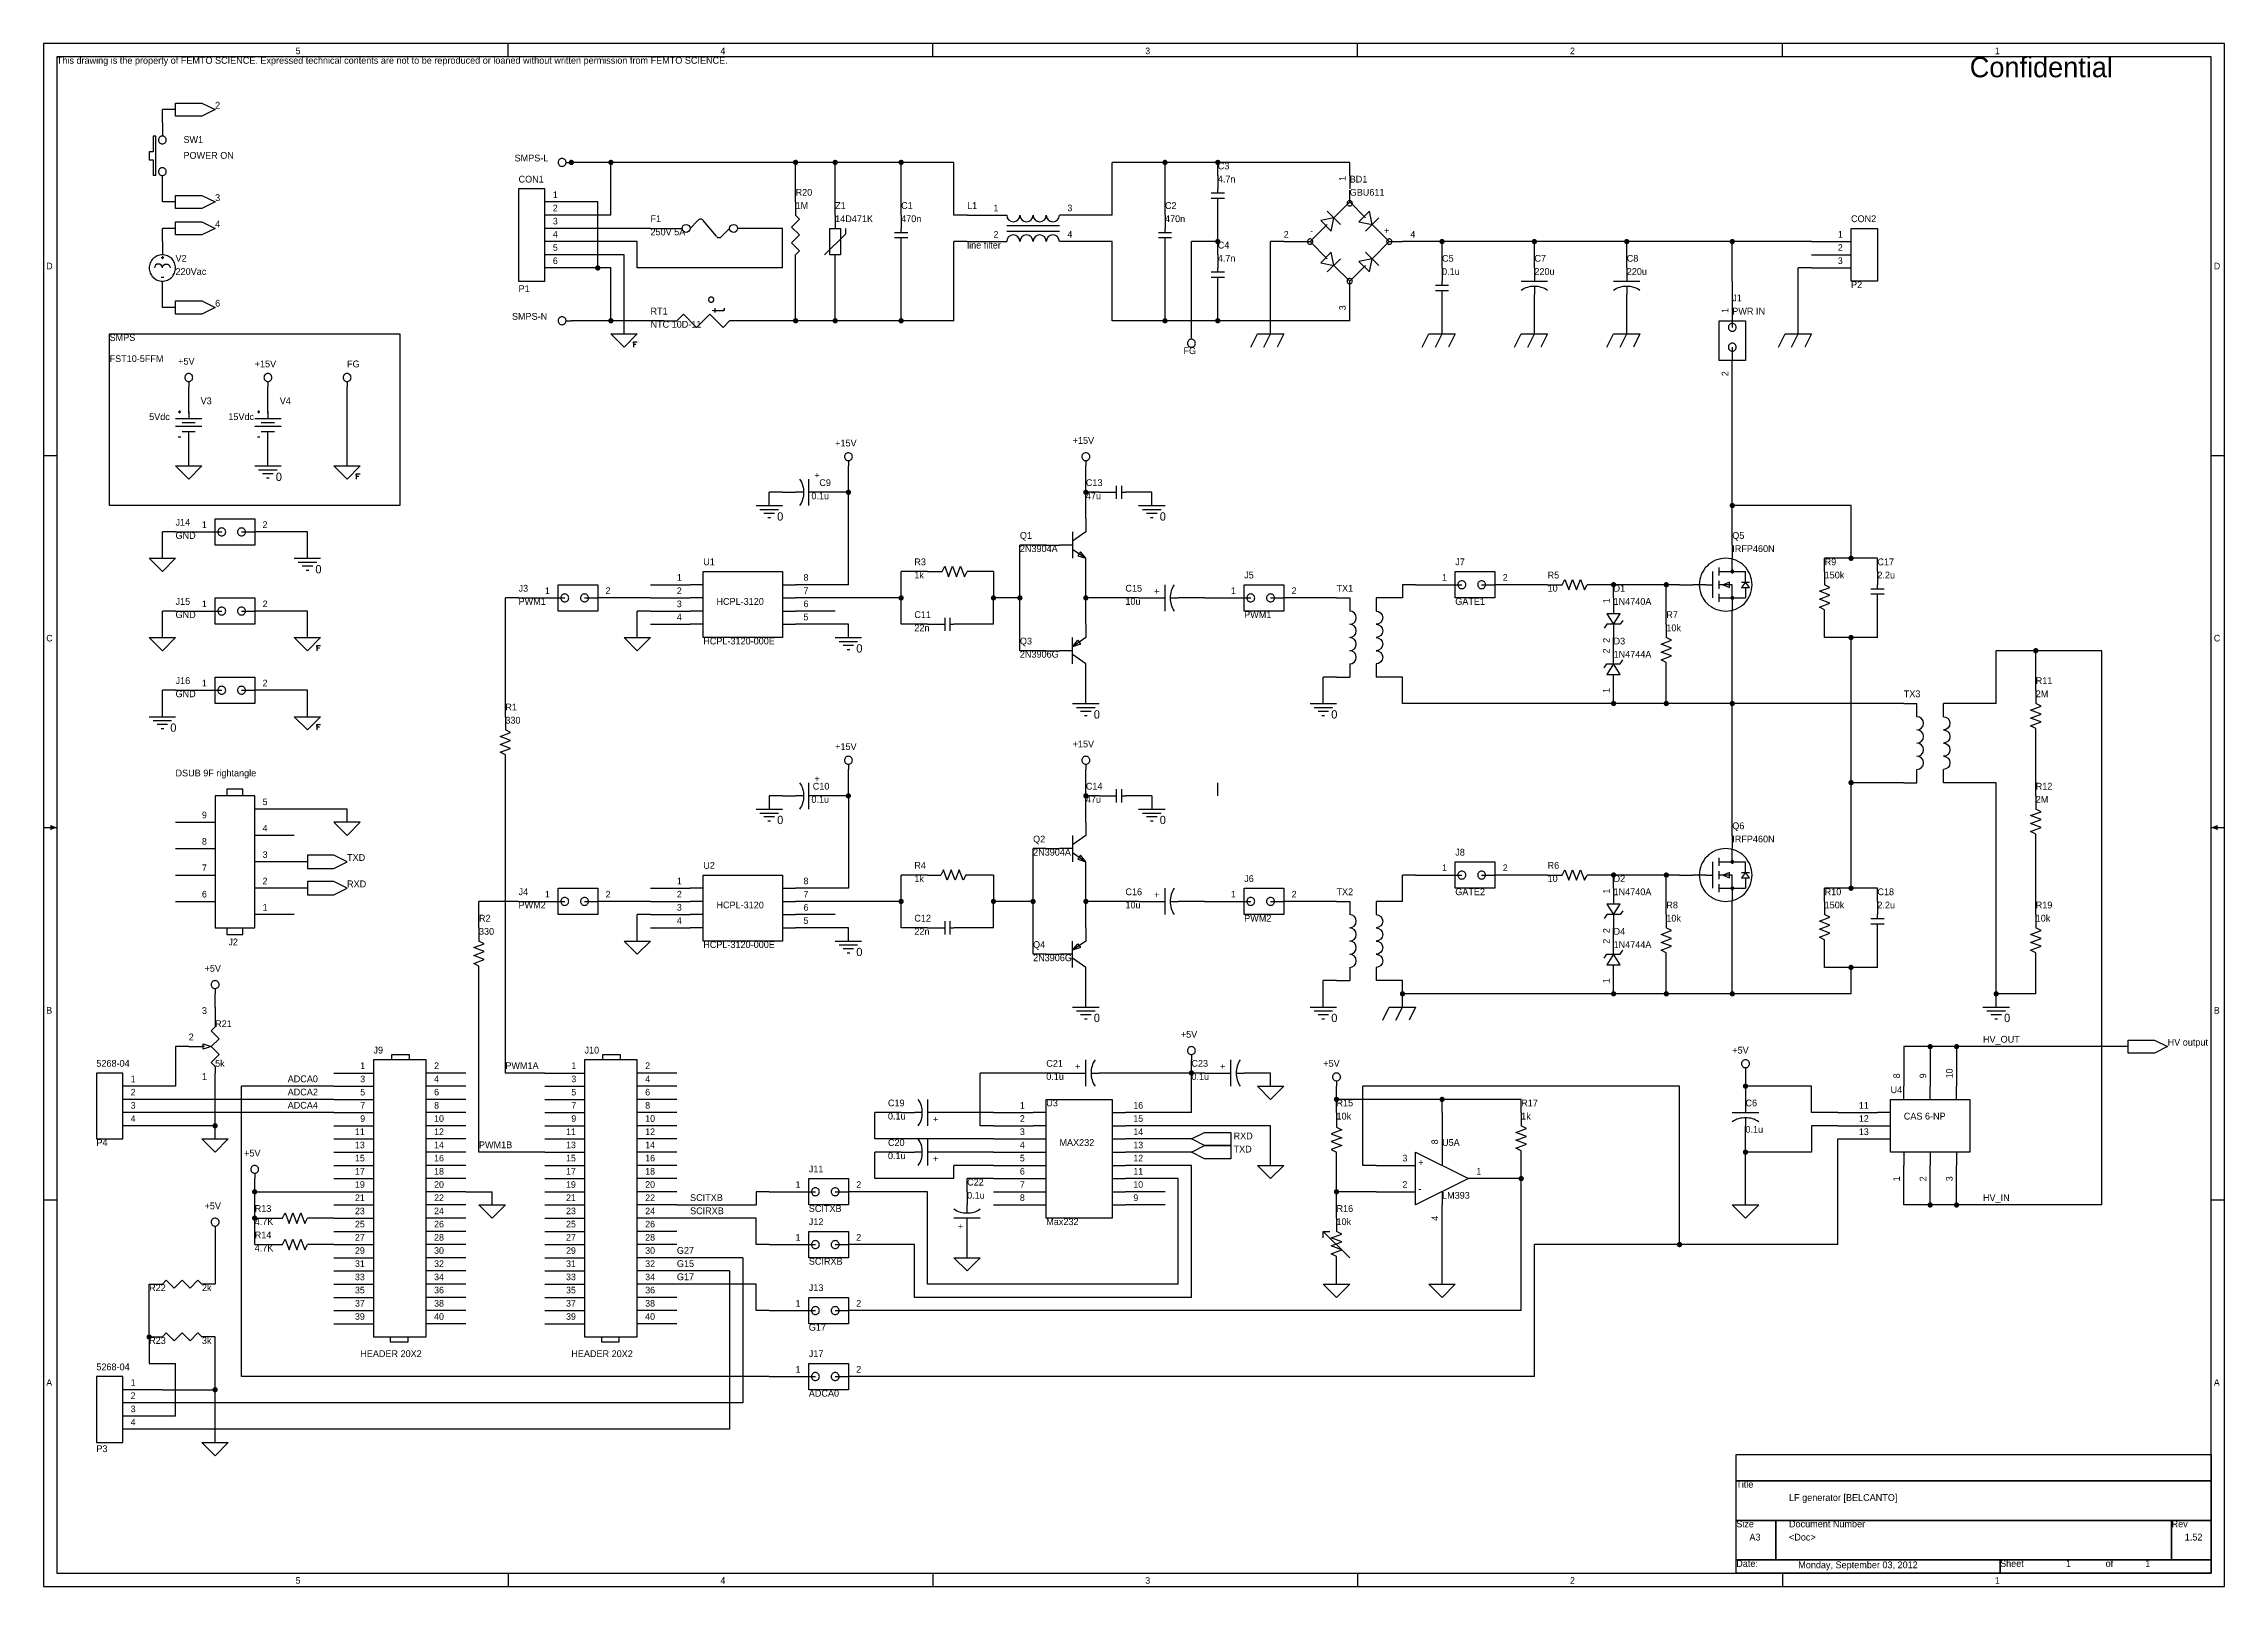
# Model space of a CAD drawing. Extents: x -3 to 417, y 3 to 299.
import ezdxf

# ---------------------------------------------------------------- set-up
doc = ezdxf.new("R2010")
doc.units = 0
doc.header["$MEASUREMENT"] = 0
for name, color, linetype in [('COMMENTS', 7, 'Continuous'), ('PARTS', 7, 'Continuous'), ('PARTTEXT', 7, 'Continuous'), ('TITLE', 7, 'Continuous'), ('WIRE', 7, 'Continuous'), ('WIRETEXT', 7, 'Continuous')]:
    doc.layers.add(name, color=color, linetype=linetype)

msp = doc.modelspace()

# ---------------------------------------------------------------- texts
at = {"layer": 'COMMENTS'}
for s, height, p in [('This drawing is the property of FEMTO SCIENCE. Expressed technical contents are not to be reproduced or loaned without written permission from FEMTO SCIENCE.', 1.3057, (0, 295.5903)), ('Confidential', 3.9033, (368.3, 292.9927)), ('SMPS', 1.3057, (10.16, 242.2503)), ('FST10-5FFM', 1.3057, (10.16, 238.1863)), ('3', 1.3057, (27.94, 112.7103)), ('2', 1.3057, (25.4, 107.6303)), ('1', 1.3057, (27.94, 100.0103)), ('Monday, September 03, 2012', 1.3057, (335.28, 6.0303))]:
    msp.add_text(s, height=height, dxfattribs=at).set_placement(p)
at = {"layer": 'PARTS'}
for s, p in [('1', (248.158, 273.05)), ('3', (248.158, 248.158)), ('1', (321.818, 247.65)), ('2', (321.818, 235.458)), ('1', (298.958, 191.77)), ('2', (298.958, 184.15)), ('2', (298.958, 182.118)), ('1', (298.958, 174.498)), ('1', (298.958, 135.89)), ('2', (298.958, 128.27)), ('2', (298.958, 126.238)), ('1', (298.958, 118.618)), ('8', (354.838, 100.33)), ('9', (359.918, 100.33)), ('10', (364.998, 100.33)), ('8', (265.938, 87.63)), ('1', (354.838, 80.518)), ('2', (359.918, 80.518)), ('3', (364.998, 80.518)), ('4', (265.938, 72.898))]:
    msp.add_text(s, height=1.27, rotation=90, dxfattribs=at).set_placement(p)
for s, p in [('1', (95.504, 269.748)), ('3', (95.504, 264.668)), ('2', (95.504, 267.208)), ('1', (180.34, 267.208)), ('3', (194.564, 267.208)), ('4', (95.504, 262.128)), ('5', (95.504, 259.588)), ('2', (180.34, 262.128)), ('4', (194.564, 262.128)), ('2', (236.22, 262.128)), ('4', (260.604, 262.128)), ('2', (342.9, 259.588)), ('1', (342.9, 262.128)), ('6', (95.504, 257.048)), ('3', (342.9, 257.048)), ('1', (27.94, 206.248)), ('2', (39.624, 206.248)), ('1', (119.38, 196.088)), ('8', (143.764, 196.088)), ('1', (266.7, 196.088)), ('2', (278.384, 196.088)), ('1', (93.98, 193.548)), ('2', (105.664, 193.548)), ('2', (119.38, 193.548)), ('7', (143.764, 193.548)), ('1', (226.06, 193.548)), ('2', (237.744, 193.548)), ('1', (27.94, 191.008)), ('2', (39.624, 191.008)), ('4', (119.38, 188.468)), ('3', (119.38, 191.008)), ('5', (143.764, 188.468)), ('6', (143.764, 191.008)), ('1', (27.94, 175.768)), ('2', (39.624, 175.768)), ('9', (27.94, 150.368)), ('5', (39.624, 152.908)), ('4', (39.624, 147.828)), ('8', (27.94, 145.288)), ('3', (39.624, 142.748)), ('7', (27.94, 140.208)), ('2', (39.624, 137.668)), ('1', (119.38, 137.668)), ('8', (143.764, 137.668)), ('1', (266.7, 140.208)), ('2', (278.384, 140.208)), ('6', (27.94, 135.128)), ('1', (93.98, 135.128)), ('2', (105.664, 135.128)), ('2', (119.38, 135.128)), ('7', (143.764, 135.128)), ('1', (226.06, 135.128)), ('2', (237.744, 135.128)), ('1', (39.624, 132.588)), ('4', (119.38, 130.048)), ('3', (119.38, 132.588)), ('5', (143.764, 130.048)), ('6', (143.764, 132.588)), ('1', (14.224, 99.568)), ('3', (58.42, 99.568)), ('1', (58.42, 102.108)), ('4', (72.644, 99.568)), ('2', (72.644, 102.108)), ('3', (99.06, 99.568)), ('1', (99.06, 102.108)), ('4', (113.284, 99.568)), ('2', (113.284, 102.108)), ('2', (14.224, 97.028)), ('5', (58.42, 97.028)), ('6', (72.644, 97.028)), ('5', (99.06, 97.028)), ('6', (113.284, 97.028)), ('4', (14.224, 91.948)), ('3', (14.224, 94.488)), ('9', (58.42, 91.948)), ('7', (58.42, 94.488)), ('8', (72.644, 94.488)), ('10', (72.644, 91.948)), ('9', (99.06, 91.948)), ('7', (99.06, 94.488)), ('8', (113.284, 94.488)), ('10', (113.284, 91.948)), ('2', (185.42, 91.948)), ('1', (185.42, 94.488)), ('16', (207.264, 94.488)), ('15', (207.264, 91.948)), ('11', (346.964, 94.488)), ('12', (346.964, 91.948)), ('11', (57.404, 89.408)), ('12', (72.644, 89.408)), ('11', (98.044, 89.408)), ('12', (113.284, 89.408)), ('3', (185.42, 89.408)), ('14', (207.264, 89.408)), ('13', (346.964, 89.408)), ('13', (57.404, 86.868)), ('15', (57.404, 84.328)), ('14', (72.644, 86.868)), ('16', (72.644, 84.328)), ('13', (98.044, 86.868)), ('15', (98.044, 84.328)), ('14', (113.284, 86.868)), ('16', (113.284, 84.328)), ('4', (185.42, 86.868)), ('5', (185.42, 84.328)), ('13', (207.264, 86.868)), ('12', (207.264, 84.328)), ('3', (259.08, 84.328)), ('17', (57.404, 81.788)), ('19', (57.404, 79.248)), ('20', (72.644, 79.248)), ('18', (72.644, 81.788)), ('17', (98.044, 81.788)), ('19', (98.044, 79.248)), ('20', (113.284, 79.248)), ('18', (113.284, 81.788)), ('1', (142.24, 79.248)), ('2', (153.924, 79.248)), ('6', (185.42, 81.788)), ('7', (185.42, 79.248)), ('11', (207.264, 81.788)), ('10', (207.264, 79.248)), ('2', (259.08, 79.248)), ('1', (273.304, 81.788)), ('21', (57.404, 76.708)), ('22', (72.644, 76.708)), ('21', (98.044, 76.708)), ('22', (113.284, 76.708)), ('8', (185.42, 76.708)), ('9', (207.264, 76.708)), ('23', (57.404, 74.168)), ('25', (57.404, 71.628)), ('24', (72.644, 74.168)), ('26', (72.644, 71.628)), ('23', (98.044, 74.168)), ('25', (98.044, 71.628)), ('24', (113.284, 74.168)), ('26', (113.284, 71.628)), ('27', (57.404, 69.088)), ('29', (57.404, 66.548)), ('30', (72.644, 66.548)), ('28', (72.644, 69.088)), ('27', (98.044, 69.088)), ('29', (98.044, 66.548)), ('30', (113.284, 66.548)), ('28', (113.284, 69.088)), ('1', (142.24, 69.088)), ('2', (153.924, 69.088)), ('31', (57.404, 64.008)), ('32', (72.644, 64.008)), ('31', (98.044, 64.008)), ('32', (113.284, 64.008)), ('33', (57.404, 61.468)), ('35', (57.404, 58.928)), ('34', (72.644, 61.468)), ('36', (72.644, 58.928)), ('33', (98.044, 61.468)), ('35', (98.044, 58.928)), ('34', (113.284, 61.468)), ('36', (113.284, 58.928)), ('37', (57.404, 56.388)), ('39', (57.404, 53.848)), ('40', (72.644, 53.848)), ('38', (72.644, 56.388)), ('37', (98.044, 56.388)), ('39', (98.044, 53.848)), ('40', (113.284, 53.848)), ('38', (113.284, 56.388)), ('1', (142.24, 56.388)), ('2', (153.924, 56.388)), ('1', (14.224, 41.148)), ('1', (142.24, 43.688)), ('2', (153.924, 43.688)), ('2', (14.224, 38.608)), ('4', (14.224, 33.528)), ('3', (14.224, 36.068))]:
    msp.add_text(s, height=1.27, dxfattribs=at).set_placement(p)
at = {"layer": 'PARTTEXT'}
for s, height, p in [('2', 1.3057, (30.48, 286.9543)), ('SW1', 1.3057, (24.384, 280.3503)), ('POWER ON', 1.3057, (24.384, 277.3023)), ('SMPS-L', 1.3057, (88.138, 276.7943)), ('CON1', 1.3057, (88.9, 272.7303)), ('4.7n', 1.3057, (223.52, 272.7303)), ('C3', 1.3057, (223.52, 275.2703)), ('BD1', 1.3057, (248.92, 272.7303)), ('3', 1.3057, (30.48, 269.1743)), ('1M', 1.3057, (142.24, 267.6503)), ('R20', 1.3057, (142.24, 270.1903)), ('Z1', 1.3057, (149.86, 267.6503)), ('C1', 1.3057, (162.56, 267.6503)), ('L1', 1.3057, (175.26, 267.6503)), ('C2', 1.3057, (213.36, 267.6503)), ('GBU611', 1.3057, (248.92, 270.1903)), ('4', 1.3057, (30.48, 264.0943)), ('F1', 1.3057, (114.3, 265.1103)), ('14D471K', 1.3057, (149.86, 265.1103)), ('470n', 1.3057, (162.56, 265.1103)), ('470n', 1.3057, (213.36, 265.1103)), ('CON2', 1.3057, (345.44, 265.1103)), ('250V 5A', 1.3057, (114.3, 262.5703)), ('line filter', 1.3057, (175.26, 260.0303)), ('C4', 1.3057, (223.52, 260.0303)), ('-', 1.3057, (241.3, 262.8243)), ('+', 1.3057, (255.524, 262.8243)), ('V2', 1.3057, (22.86, 257.4903)), ('220Vac', 1.3057, (22.86, 254.9503)), ('4.7n', 1.3057, (223.52, 257.4903)), ('0.1u', 1.3057, (266.7, 254.9503)), ('C5', 1.3057, (266.7, 257.4903)), ('220u', 1.3057, (284.48, 254.9503)), ('C7', 1.3057, (284.48, 257.4903)), ('220u', 1.3057, (302.26, 254.9503)), ('C8', 1.3057, (302.26, 257.4903)), ('P1', 1.3057, (88.9, 251.6483)), ('P2', 1.3057, (345.44, 252.4103)), ('6', 1.3057, (30.48, 248.8543)), ('RT1', 1.3057, (114.3, 247.3303)), ('J1', 1.3057, (322.58, 249.8703)), ('PWR IN', 1.3057, (322.58, 247.3303)), ('SMPS-N', 1.3057, (87.63, 246.3143)), ('NTC 10D-11', 1.3057, (114.3, 244.7903)), ('FG', 1.3057, (216.916, 239.7103)), ('+5V', 1.3057, (23.368, 237.6783)), ('+15V', 1.3057, (38.1, 237.1703)), ('FG', 1.3057, (55.88, 237.1703)), ('V3', 1.3057, (27.686, 230.0583)), ('V4', 1.3057, (42.926, 230.0583)), ('5Vdc', 1.3057, (17.78, 227.0103)), ('15Vdc', 1.3057, (33.02, 227.0103)), ('+15V', 1.3057, (149.86, 221.9303)), ('+15V', 1.3057, (195.58, 222.4383)), ('0', 1.5955, (42.164, 215.2905)), ('C9', 1.3057, (146.812, 214.3103)), ('C13', 1.3057, (198.12, 214.3103)), ('0.1u', 1.3057, (145.288, 211.7703)), ('47u', 1.3057, (198.12, 211.7703)), ('J14', 1.3057, (22.86, 206.6903)), ('0', 1.5955, (138.684, 207.6705)), ('0', 1.5955, (212.344, 207.6705)), ('GND', 1.3057, (22.86, 204.1503)), ('Q1', 1.3057, (185.42, 204.1503)), ('2N3904A', 1.3057, (185.42, 201.6103)), ('Q5', 1.3057, (322.58, 204.1503)), ('IRFP460N', 1.3057, (322.58, 201.6103)), ('0', 1.5955, (49.784, 197.5105)), ('U1', 1.3057, (124.46, 199.0703)), ('1k', 1.3057, (165.1, 196.5303)), ('R3', 1.3057, (165.1, 199.0703)), ('J5', 1.3057, (228.6, 196.5303)), ('J7', 1.3057, (269.24, 199.0703)), ('R5', 1.3057, (287.02, 196.5303)), ('150k', 1.3057, (340.36, 196.5303)), ('R9', 1.3057, (340.36, 199.0703)), ('2.2u', 1.3057, (350.52, 196.5303)), ('C17', 1.3057, (350.52, 199.0703)), ('J3', 1.3057, (88.9, 193.9903)), ('C15', 1.3057, (205.74, 193.9903)), ('TX1', 1.3057, (246.38, 193.9903)), ('10', 1.3057, (287.02, 193.9903)), ('D1', 1.3057, (299.72, 193.9903)), ('J15', 1.3057, (22.86, 191.4503)), ('GND', 1.3057, (22.86, 188.9103)), ('PWM1', 1.3057, (88.9, 191.4503)), ('HCPL-3120', 1.3057, (127, 191.4503)), ('C11', 1.3057, (165.1, 188.9103)), ('10u', 1.3057, (205.74, 191.4503)), ('PWM1', 1.3057, (228.6, 188.9103)), ('GATE1', 1.3057, (269.24, 191.4503)), ('1N4740A', 1.3057, (299.72, 191.4503)), ('R7', 1.3057, (309.88, 188.9103)), ('HCPL-3120-000E', 1.3057, (124.46, 183.8303)), ('22n', 1.3057, (165.1, 186.3703)), ('Q3', 1.3057, (185.42, 183.8303)), ('D3', 1.3057, (299.72, 183.8303)), ('10k', 1.3057, (309.88, 186.3703)), ('0', 1.5955, (153.924, 182.2705)), ('2N3906G', 1.3057, (185.42, 181.2903)), ('1N4744A', 1.3057, (299.72, 181.2903)), ('J16', 1.3057, (22.86, 176.2103)), ('R11', 1.3057, (381, 176.2103)), ('GND', 1.3057, (22.86, 173.6703)), ('R1', 1.3057, (86.36, 171.1303)), ('TX3', 1.3057, (355.6, 173.6703)), ('2M', 1.3057, (381, 173.6703)), ('0', 1.5955, (21.844, 167.0305)), ('330', 1.3057, (86.36, 168.5903)), ('0', 1.5955, (199.644, 169.5705)), ('0', 1.5955, (245.364, 169.5705)), ('+15V', 1.3057, (149.86, 163.5103)), ('+15V', 1.3057, (195.58, 164.0183)), ('DSUB 9F rightangle', 1.3057, (22.86, 158.4303)), ('C10', 1.3057, (145.542, 155.8903)), ('C14', 1.3057, (198.12, 155.8903)), ('R12', 1.3057, (381, 155.8903)), ('0.1u', 1.3057, (145.288, 153.3503)), ('47u', 1.3057, (198.12, 153.3503)), ('2M', 1.3057, (381, 153.3503)), ('0', 1.5955, (138.684, 149.2505)), ('Q2', 1.3057, (187.96, 145.7303)), ('0', 1.5955, (212.344, 149.2505)), ('Q6', 1.3057, (322.58, 148.2703)), ('IRFP460N', 1.3057, (322.58, 145.7303)), ('TXD', 1.3057, (55.88, 142.1743)), ('2N3904A', 1.3057, (187.96, 143.1903)), ('J8', 1.3057, (269.24, 143.1903)), ('U2', 1.3057, (124.46, 140.6503)), ('1k', 1.3057, (165.1, 138.1103)), ('R4', 1.3057, (165.1, 140.6503)), ('J6', 1.3057, (228.6, 138.1103)), ('10', 1.3057, (287.02, 138.1103)), ('R6', 1.3057, (287.02, 140.6503)), ('D2', 1.3057, (299.72, 138.1103)), ('RXD', 1.3057, (55.88, 137.0943)), ('J4', 1.3057, (88.9, 135.5703)), ('C16', 1.3057, (205.74, 135.5703)), ('TX2', 1.3057, (246.38, 135.5703)), ('GATE2', 1.3057, (269.24, 135.5703)), ('1N4740A', 1.3057, (299.72, 135.5703)), ('150k', 1.3057, (340.36, 133.0303)), ('R10', 1.3057, (340.36, 135.5703)), ('C18', 1.3057, (350.52, 135.5703)), ('R2', 1.3057, (81.28, 130.4903)), ('PWM2', 1.3057, (88.9, 133.0303)), ('HCPL-3120', 1.3057, (127, 133.0303)), ('C12', 1.3057, (165.1, 130.4903)), ('10u', 1.3057, (205.74, 133.0303)), ('PWM2', 1.3057, (228.6, 130.4903)), ('10k', 1.3057, (309.88, 130.4903)), ('R8', 1.3057, (309.88, 133.0303)), ('2.2u', 1.3057, (350.52, 133.0303)), ('10k', 1.3057, (381, 130.4903)), ('R19', 1.3057, (381, 133.0303)), ('J2', 1.3057, (33.02, 125.9183)), ('330', 1.3057, (81.28, 127.9503)), ('HCPL-3120-000E', 1.3057, (124.46, 125.4103)), ('22n', 1.3057, (165.1, 127.9503)), ('Q4', 1.3057, (187.96, 125.4103)), ('1N4744A', 1.3057, (299.72, 125.4103)), ('D4', 1.3057, (299.72, 127.9503)), ('+5V', 1.3057, (28.448, 120.8383)), ('0', 1.5955, (153.924, 123.8505)), ('2N3906G', 1.3057, (187.96, 122.8703)), ('R21', 1.3057, (30.48, 110.1703)), ('0', 1.5955, (199.644, 111.1505)), ('+5V', 1.3057, (216.408, 108.1383)), ('0', 1.5955, (245.364, 111.1505)), ('0', 1.5955, (374.904, 111.1505)), ('J9', 1.3057, (60.96, 105.0903)), ('J10', 1.3057, (101.6, 105.0903)), ('+5V', 1.3057, (322.58, 105.0903)), ('HV output', 1.3057, (406.4, 106.6143)), ('5268-04', 1.3057, (7.62, 102.5503)), ('5k', 1.3057, (30.48, 102.5503)), ('0.1u', 1.3057, (190.5, 100.0103)), ('C21', 1.3057, (190.5, 102.5503)), ('0.1u', 1.3057, (218.44, 100.0103)), ('C23', 1.3057, (218.44, 102.5503)), ('+5V', 1.3057, (243.84, 102.5503)), ('U4', 1.3057, (353.06, 97.4703)), ('0.1u', 1.3057, (160.02, 92.3903)), ('C19', 1.3057, (160.02, 94.9303)), ('U3', 1.3057, (190.5, 94.9303)), ('10k', 1.3057, (246.38, 92.3903)), ('R15', 1.3057, (246.38, 94.9303)), ('1k', 1.3057, (281.94, 92.3903)), ('R17', 1.3057, (281.94, 94.9303)), ('C6', 1.3057, (325.12, 94.9303)), ('CAS 6-NP', 1.3057, (355.6, 92.3903)), ('P4', 1.3057, (7.62, 87.3103)), ('C20', 1.3057, (160.02, 87.3103)), ('MAX232', 1.3057, (193.04, 87.3103)), ('RXD', 1.3057, (226.568, 88.5803)), ('U5A', 1.3057, (266.7, 87.3103)), ('0.1u', 1.3057, (325.12, 89.8503)), ('+5V', 1.3057, (36.068, 85.2783)), ('0.1u', 1.3057, (160.02, 84.7703)), ('TXD', 1.3057, (226.568, 86.0403)), ('+', 1.3057, (262.128, 83.5003)), ('J11', 1.3057, (144.78, 82.2303)), ('C22', 1.3057, (175.26, 79.6903)), ('+5V', 1.3057, (28.448, 75.1183)), ('R13', 1.3057, (38.1, 74.6103)), ('SCITXB', 1.3057, (144.78, 74.6103)), ('0.1u', 1.3057, (175.26, 77.1503)), ('R16', 1.3057, (246.38, 74.6103)), ('-', 1.3057, (262.128, 78.4203)), ('LM393', 1.3057, (266.7, 77.1503)), ('4.7K', 1.3057, (38.1, 72.0703)), ('J12', 1.3057, (144.78, 72.0703)), ('Max232', 1.3057, (190.5, 72.0703)), ('10k', 1.3057, (246.38, 72.0703)), ('4.7K', 1.3057, (38.1, 66.9903)), ('R14', 1.3057, (38.1, 69.5303)), ('SCIRXB', 1.3057, (144.78, 64.4503)), ('R22', 1.3057, (17.78, 59.3703)), ('2k', 1.3057, (27.94, 59.3703)), ('J13', 1.3057, (144.78, 59.3703)), ('R23', 1.3057, (17.78, 49.2103)), ('3k', 1.3057, (27.94, 49.2103)), ('G17', 1.3057, (144.78, 51.7503)), ('HEADER 20X2', 1.3057, (58.42, 46.6703)), ('HEADER 20X2', 1.3057, (99.06, 46.6703)), ('J17', 1.3057, (144.78, 46.6703)), ('5268-04', 1.3057, (7.62, 44.1303)), ('ADCA0', 1.3057, (144.78, 39.0503)), ('P3', 1.3057, (7.62, 28.3823)), ('Title', 1.3057, (323.342, 21.5243)), ('Size', 1.3057, (323.342, 13.9043)), ('Document Number', 1.3057, (333.502, 13.9043)), ('Rev', 1.3057, (407.162, 13.9043)), ('Date:', 1.3057, (323.342, 6.2843)), ('Sheet', 1.3057, (374.142, 6.2843)), ('of', 1.3057, (394.462, 6.2843))]:
    msp.add_text(s, height=height, dxfattribs=at).set_placement(p)
for s, height, rotation, p in [('t', 2.608, 90, (128.622, 247.65)), ('+', 1.3057, 270, (145.7303, 216.916)), ('+', 1.3057, 90, (212.4097, 193.548)), ('+', 1.3057, 270, (145.7303, 158.496)), ('+', 1.3057, 90, (212.4097, 135.128)), ('+', 1.3057, 90, (197.1697, 102.108)), ('+', 1.3057, 90, (225.1097, 102.108)), ('+', 1.3057, 270, (168.5903, 92.964)), ('+', 1.3057, 270, (168.5903, 85.344)), ('+', 1.3057, 180, (174.498, 72.4557))]:
    msp.add_text(s, height=height, rotation=rotation, dxfattribs=at).set_placement(p)
at = {"layer": 'TITLE'}
for s, height, p in [('5', 1.27, (45.974, 297.434)), ('4', 1.27, (127.762, 297.434)), ('3', 1.27, (209.55, 297.434)), ('2', 1.27, (291.338, 297.434)), ('1', 1.27, (373.126, 297.434)), ('D', 1.27, (-2.032, 256.032)), ('D', 1.27, (415.29, 256.032)), ('C', 1.27, (-2.032, 184.404)), ('C', 1.27, (415.29, 184.404)), ('B', 1.27, (-2.032, 112.776)), ('B', 1.27, (415.29, 112.776)), ('A', 1.27, (-2.032, 41.148)), ('A', 1.27, (415.29, 41.148)), ('LF generator [BELCANTO]', 1.3057, (333.502, 18.9843)), ('A3', 1.3057, (325.882, 11.3643)), ('<Doc>', 1.3057, (333.502, 11.3643)), ('1.52', 1.3057, (409.702, 11.3643)), ('5', 1.27, (45.974, 3.048)), ('4', 1.27, (127.762, 3.048)), ('3', 1.27, (209.55, 3.048)), ('2', 1.27, (291.338, 3.048)), ('1', 1.27, (373.126, 3.048)), ('1', 1.3057, (386.842, 6.2843)), ('1', 1.3057, (402.082, 6.2843))]:
    msp.add_text(s, height=height, dxfattribs=at).set_placement(p)
at = {"layer": 'WIRETEXT'}
for s, p in [('HV_OUT', (370.84, 107.188)), ('ADCA0', (44.45, 99.568)), ('PWM1A', (86.36, 102.108)), ('ADCA2', (44.45, 97.028)), ('ADCA4', (44.45, 94.488)), ('PWM1B', (81.28, 86.868)), ('SCITXB', (121.92, 76.708)), ('HV_IN', (370.84, 76.708)), ('SCIRXB', (121.92, 74.168)), ('G27', (119.38, 66.548)), ('G15', (119.38, 64.008)), ('G17', (119.38, 61.468))]:
    msp.add_text(s, height=1.3057, dxfattribs=at).set_placement(p)

# ---------------------------------------------------------------- linework, layer by layer
at = {"layer": 'COMMENTS'}
msp.add_lwpolyline([(10.16, 243.586), (66.04, 243.586), (66.04, 210.566), (10.16, 210.566)], close=True, dxfattribs=at)
at = {"layer": 'PARTS'}
for p, q in [((20.32, 284.226), (20.32, 281.686)), ((20.32, 271.526), (20.32, 274.066)), ((223.52, 274.066), (223.52, 271.526)), ((248.92, 274.066), (248.92, 271.526)), ((101.6, 268.986), (93.98, 268.986)), ((142.24, 268.986), (142.24, 266.446)), ((223.52, 266.446), (223.52, 268.986)), ((101.6, 266.446), (93.98, 266.446)), ((149.86, 266.446), (149.86, 263.906)), ((162.56, 266.446), (162.56, 263.906)), ((175.26, 266.446), (182.88, 266.446)), ((200.66, 266.446), (193.04, 266.446)), ((213.36, 266.446), (213.36, 263.906)), ((20.32, 261.366), (20.32, 258.826)), ((101.6, 263.906), (93.98, 263.906)), ((101.6, 261.366), (93.98, 261.366)), ((114.3, 263.906), (120.396, 263.906)), ((137.16, 263.906), (131.064, 263.906)), ((162.56, 258.826), (162.56, 261.366)), ((175.26, 261.366), (182.88, 261.366)), ((200.66, 261.366), (193.04, 261.366)), ((213.36, 258.826), (213.36, 261.366)), ((236.22, 261.366), (238.76, 261.366)), ((261.62, 261.366), (259.08, 261.366)), ((337.82, 261.366), (345.44, 261.366)), ((101.6, 258.826), (93.98, 258.826)), ((101.6, 256.286), (93.98, 256.286)), ((142.24, 256.286), (142.24, 258.826)), ((149.86, 256.286), (149.86, 258.826)), ((223.52, 258.826), (223.52, 256.286)), ((266.7, 256.286), (266.7, 253.746)), ((284.48, 256.286), (284.48, 253.746)), ((302.26, 256.286), (302.26, 253.746)), ((337.82, 258.826), (345.44, 258.826)), ((337.82, 256.286), (345.44, 256.286)), ((20.32, 251.206), (20.32, 253.746)), ((223.52, 251.206), (223.52, 253.746)), ((322.58, 253.746), (322.58, 246.126)), ((248.92, 248.666), (248.92, 251.206)), ((266.7, 248.666), (266.7, 251.206)), ((284.48, 248.666), (284.48, 251.206)), ((302.26, 248.666), (302.26, 251.206)), ((116.84, 246.126), (119.38, 246.126)), ((132.08, 246.126), (129.54, 246.126)), ((322.58, 230.886), (322.58, 238.506)), ((25.4, 220.726), (25.4, 223.266)), ((40.64, 220.726), (40.64, 223.266)), ((139.7, 213.106), (142.24, 213.106)), ((149.86, 213.106), (147.32, 213.106)), ((200.66, 213.106), (203.2, 213.106)), ((208.28, 213.106), (205.74, 213.106)), ((198.12, 208.026), (198.12, 205.486)), ((22.86, 205.486), (30.48, 205.486)), ((45.72, 205.486), (38.1, 205.486)), ((190.5, 202.946), (193.04, 202.946)), ((322.58, 202.946), (322.58, 200.406)), ((167.64, 197.866), (170.18, 197.866)), ((177.8, 197.866), (175.26, 197.866)), ((198.12, 197.866), (198.12, 200.406)), ((340.36, 197.866), (340.36, 195.326)), ((350.52, 197.866), (350.52, 195.326)), ((114.3, 195.326), (121.92, 195.326)), ((149.86, 195.326), (142.24, 195.326)), ((261.62, 195.326), (269.24, 195.326)), ((284.48, 195.326), (276.86, 195.326)), ((287.02, 195.326), (289.56, 195.326)), ((297.18, 195.326), (294.64, 195.326)), ((312.42, 195.326), (314.96, 195.326)), ((22.86, 190.246), (30.48, 190.246)), ((45.72, 190.246), (38.1, 190.246)), ((88.9, 192.786), (96.52, 192.786)), ((111.76, 192.786), (104.14, 192.786)), ((114.3, 192.786), (121.92, 192.786)), ((114.3, 190.246), (121.92, 190.246)), ((149.86, 192.786), (142.24, 192.786)), ((149.86, 190.246), (142.24, 190.246)), ((208.28, 192.786), (210.82, 192.786)), ((218.44, 192.786), (215.9, 192.786)), ((220.98, 192.786), (228.6, 192.786)), ((243.84, 192.786), (236.22, 192.786)), ((246.38, 192.786), (248.92, 192.786)), ((256.54, 192.786), (254, 192.786)), ((299.72, 192.786), (299.72, 190.246)), ((322.58, 187.706), (322.58, 190.246)), ((340.36, 187.706), (340.36, 190.246)), ((350.52, 190.246), (350.52, 192.786)), ((114.3, 187.706), (121.92, 187.706)), ((149.86, 187.706), (142.24, 187.706)), ((167.64, 187.706), (170.18, 187.706)), ((175.26, 187.706), (172.72, 187.706)), ((198.12, 187.706), (198.12, 185.166)), ((309.88, 187.706), (309.88, 185.166)), ((190.5, 182.626), (193.04, 182.626)), ((198.12, 177.546), (198.12, 180.086)), ((246.38, 177.546), (248.92, 177.546)), ((256.54, 177.546), (254, 177.546)), ((299.72, 175.006), (299.72, 177.546)), ((309.88, 177.546), (309.88, 180.086)), ((22.86, 175.006), (30.48, 175.006)), ((45.72, 175.006), (38.1, 175.006)), ((355.6, 172.466), (358.14, 172.466)), ((365.76, 172.466), (363.22, 172.466)), ((381, 175.006), (381, 172.466)), ((86.36, 169.926), (86.36, 167.386)), ((381, 164.846), (381, 167.386)), ((86.36, 159.766), (86.36, 162.306)), ((355.6, 157.226), (358.14, 157.226)), ((365.76, 157.226), (363.22, 157.226)), ((45.72, 152.146), (38.1, 152.146)), ((139.7, 154.686), (142.24, 154.686)), ((149.86, 154.686), (147.32, 154.686)), ((200.66, 154.686), (203.2, 154.686)), ((208.28, 154.686), (205.74, 154.686)), ((381, 154.686), (381, 152.146)), ((22.86, 149.606), (30.48, 149.606)), ((45.72, 147.066), (38.1, 147.066)), ((198.12, 149.606), (198.12, 147.066)), ((322.58, 147.066), (322.58, 144.526)), ((381, 144.526), (381, 147.066)), ((22.86, 144.526), (30.48, 144.526)), ((190.5, 144.526), (193.04, 144.526)), ((22.86, 139.446), (30.48, 139.446)), ((45.72, 141.986), (38.1, 141.986)), ((167.64, 139.446), (170.18, 139.446)), ((177.8, 139.446), (175.26, 139.446)), ((198.12, 139.446), (198.12, 141.986)), ((261.62, 139.446), (269.24, 139.446)), ((284.48, 139.446), (276.86, 139.446)), ((287.02, 139.446), (289.56, 139.446)), ((297.18, 139.446), (294.64, 139.446)), ((312.42, 139.446), (314.96, 139.446)), ((22.86, 134.366), (30.48, 134.366)), ((45.72, 136.906), (38.1, 136.906)), ((88.9, 134.366), (96.52, 134.366)), ((111.76, 134.366), (104.14, 134.366)), ((114.3, 136.906), (121.92, 136.906)), ((114.3, 134.366), (121.92, 134.366)), ((149.86, 136.906), (142.24, 136.906)), ((149.86, 134.366), (142.24, 134.366)), ((208.28, 134.366), (210.82, 134.366)), ((218.44, 134.366), (215.9, 134.366)), ((220.98, 134.366), (228.6, 134.366)), ((243.84, 134.366), (236.22, 134.366)), ((246.38, 134.366), (248.92, 134.366)), ((256.54, 134.366), (254, 134.366)), ((299.72, 136.906), (299.72, 134.366)), ((322.58, 131.826), (322.58, 134.366)), ((340.36, 134.366), (340.36, 131.826)), ((350.52, 134.366), (350.52, 131.826)), ((45.72, 131.826), (38.1, 131.826)), ((114.3, 131.826), (121.92, 131.826)), ((149.86, 131.826), (142.24, 131.826)), ((309.88, 131.826), (309.88, 129.286)), ((381, 131.826), (381, 129.286)), ((81.28, 129.286), (81.28, 126.746)), ((114.3, 129.286), (121.92, 129.286)), ((149.86, 129.286), (142.24, 129.286)), ((167.64, 129.286), (170.18, 129.286)), ((175.26, 129.286), (172.72, 129.286)), ((198.12, 129.286), (198.12, 126.746)), ((340.36, 124.206), (340.36, 126.746)), ((350.52, 126.746), (350.52, 129.286)), ((190.5, 124.206), (193.04, 124.206)), ((309.88, 121.666), (309.88, 124.206)), ((381, 121.666), (381, 124.206)), ((81.28, 119.126), (81.28, 121.666)), ((198.12, 119.126), (198.12, 121.666)), ((246.38, 119.126), (248.92, 119.126)), ((256.54, 119.126), (254, 119.126)), ((299.72, 119.126), (299.72, 121.666)), ((30.48, 114.046), (30.48, 111.506)), ((25.4, 106.426), (27.94, 106.426)), ((355.6, 106.426), (355.6, 98.806)), ((360.68, 106.426), (360.68, 98.806)), ((365.76, 106.426), (365.76, 98.806)), ((30.48, 98.806), (30.48, 101.346)), ((53.34, 101.346), (60.96, 101.346)), ((78.74, 101.346), (71.12, 101.346)), ((93.98, 101.346), (101.6, 101.346)), ((119.38, 101.346), (111.76, 101.346)), ((193.04, 101.346), (195.58, 101.346)), ((203.2, 101.346), (200.66, 101.346)), ((220.98, 101.346), (223.52, 101.346)), ((231.14, 101.346), (228.6, 101.346)), ((20.32, 98.806), (12.7, 98.806)), ((53.34, 98.806), (60.96, 98.806)), ((78.74, 98.806), (71.12, 98.806)), ((93.98, 98.806), (101.6, 98.806)), ((119.38, 98.806), (111.76, 98.806)), ((20.32, 96.266), (12.7, 96.266)), ((20.32, 93.726), (12.7, 93.726)), ((53.34, 96.266), (60.96, 96.266)), ((53.34, 93.726), (60.96, 93.726)), ((78.74, 96.266), (71.12, 96.266)), ((78.74, 93.726), (71.12, 93.726)), ((93.98, 96.266), (101.6, 96.266)), ((93.98, 93.726), (101.6, 93.726)), ((119.38, 96.266), (111.76, 96.266)), ((119.38, 93.726), (111.76, 93.726)), ((162.56, 93.726), (165.1, 93.726)), ((172.72, 93.726), (170.18, 93.726)), ((180.34, 93.726), (187.96, 93.726)), ((213.36, 93.726), (205.74, 93.726)), ((246.38, 93.726), (246.38, 91.186)), ((266.7, 93.726), (266.7, 86.106)), ((281.94, 93.726), (281.94, 91.186)), ((325.12, 96.266), (325.12, 93.726)), ((342.9, 93.726), (350.52, 93.726)), ((20.32, 91.186), (12.7, 91.186)), ((53.34, 91.186), (60.96, 91.186)), ((53.34, 88.646), (60.96, 88.646)), ((78.74, 91.186), (71.12, 91.186)), ((78.74, 88.646), (71.12, 88.646)), ((93.98, 91.186), (101.6, 91.186)), ((93.98, 88.646), (101.6, 88.646)), ((119.38, 91.186), (111.76, 91.186)), ((119.38, 88.646), (111.76, 88.646)), ((180.34, 91.186), (187.96, 91.186)), ((180.34, 88.646), (187.96, 88.646)), ((213.36, 91.186), (205.74, 91.186)), ((213.36, 88.646), (205.74, 88.646)), ((325.12, 88.646), (325.12, 91.186)), ((342.9, 91.186), (350.52, 91.186)), ((342.9, 88.646), (350.52, 88.646)), ((53.34, 86.106), (60.96, 86.106)), ((78.74, 86.106), (71.12, 86.106)), ((93.98, 86.106), (101.6, 86.106)), ((119.38, 86.106), (111.76, 86.106)), ((162.56, 86.106), (165.1, 86.106)), ((172.72, 86.106), (170.18, 86.106)), ((180.34, 86.106), (187.96, 86.106)), ((213.36, 86.106), (205.74, 86.106)), ((246.38, 83.566), (246.38, 86.106)), ((281.94, 83.566), (281.94, 86.106)), ((53.34, 83.566), (60.96, 83.566)), ((53.34, 81.026), (60.96, 81.026)), ((78.74, 83.566), (71.12, 83.566)), ((78.74, 81.026), (71.12, 81.026)), ((93.98, 83.566), (101.6, 83.566)), ((93.98, 81.026), (101.6, 81.026)), ((119.38, 83.566), (111.76, 83.566)), ((119.38, 81.026), (111.76, 81.026)), ((180.34, 83.566), (187.96, 83.566)), ((180.34, 81.026), (187.96, 81.026)), ((213.36, 83.566), (205.74, 83.566)), ((213.36, 81.026), (205.74, 81.026)), ((254, 83.566), (261.62, 83.566)), ((279.4, 81.026), (271.78, 81.026)), ((355.6, 75.946), (355.6, 83.566)), ((360.68, 75.946), (360.68, 83.566)), ((365.76, 75.946), (365.76, 83.566)), ((53.34, 78.486), (60.96, 78.486)), ((53.34, 75.946), (60.96, 75.946)), ((78.74, 78.486), (71.12, 78.486)), ((78.74, 75.946), (71.12, 75.946)), ((93.98, 78.486), (101.6, 78.486)), ((93.98, 75.946), (101.6, 75.946)), ((119.38, 78.486), (111.76, 78.486)), ((119.38, 75.946), (111.76, 75.946)), ((137.16, 78.486), (144.78, 78.486)), ((160.02, 78.486), (152.4, 78.486)), ((175.26, 78.486), (175.26, 75.946)), ((180.34, 78.486), (187.96, 78.486)), ((180.34, 75.946), (187.96, 75.946)), ((213.36, 78.486), (205.74, 78.486)), ((213.36, 75.946), (205.74, 75.946)), ((254, 78.486), (261.62, 78.486)), ((266.7, 68.326), (266.7, 75.946)), ((40.64, 73.406), (43.18, 73.406)), ((50.8, 73.406), (48.26, 73.406)), ((53.34, 73.406), (60.96, 73.406)), ((78.74, 73.406), (71.12, 73.406)), ((93.98, 73.406), (101.6, 73.406)), ((119.38, 73.406), (111.76, 73.406)), ((246.38, 73.406), (246.38, 70.866)), ((40.64, 68.326), (43.18, 68.326)), ((50.8, 68.326), (48.26, 68.326)), ((53.34, 70.866), (60.96, 70.866)), ((53.34, 68.326), (60.96, 68.326)), ((78.74, 70.866), (71.12, 70.866)), ((78.74, 68.326), (71.12, 68.326)), ((93.98, 70.866), (101.6, 70.866)), ((93.98, 68.326), (101.6, 68.326)), ((119.38, 70.866), (111.76, 70.866)), ((119.38, 68.326), (111.76, 68.326)), ((137.16, 68.326), (144.78, 68.326)), ((160.02, 68.326), (152.4, 68.326)), ((175.26, 68.326), (175.26, 70.866)), ((53.34, 65.786), (60.96, 65.786)), ((53.34, 63.246), (60.96, 63.246)), ((78.74, 65.786), (71.12, 65.786)), ((78.74, 63.246), (71.12, 63.246)), ((93.98, 65.786), (101.6, 65.786)), ((93.98, 63.246), (101.6, 63.246)), ((119.38, 65.786), (111.76, 65.786)), ((119.38, 63.246), (111.76, 63.246)), ((246.38, 63.246), (246.38, 65.786)), ((17.78, 60.706), (20.32, 60.706)), ((30.48, 60.706), (27.94, 60.706)), ((53.34, 60.706), (60.96, 60.706)), ((78.74, 60.706), (71.12, 60.706)), ((93.98, 60.706), (101.6, 60.706)), ((119.38, 60.706), (111.76, 60.706)), ((53.34, 58.166), (60.96, 58.166)), ((53.34, 55.626), (60.96, 55.626)), ((78.74, 58.166), (71.12, 58.166)), ((78.74, 55.626), (71.12, 55.626)), ((93.98, 58.166), (101.6, 58.166)), ((93.98, 55.626), (101.6, 55.626)), ((119.38, 58.166), (111.76, 58.166)), ((119.38, 55.626), (111.76, 55.626)), ((137.16, 55.626), (144.78, 55.626)), ((160.02, 55.626), (152.4, 55.626)), ((17.78, 50.546), (20.32, 50.546)), ((30.48, 50.546), (27.94, 50.546)), ((53.34, 53.086), (60.96, 53.086)), ((78.74, 53.086), (71.12, 53.086)), ((93.98, 53.086), (101.6, 53.086)), ((119.38, 53.086), (111.76, 53.086)), ((137.16, 42.926), (144.78, 42.926)), ((160.02, 42.926), (152.4, 42.926)), ((20.32, 40.386), (12.7, 40.386)), ((20.32, 37.846), (12.7, 37.846)), ((20.32, 35.306), (12.7, 35.306)), ((20.32, 32.766), (12.7, 32.766))]:
    msp.add_line(p, q, dxfattribs=at)
for points in [[(22.86, 285.496), (22.86, 288.036)], [(22.86, 288.036), (27.94, 288.036)], [(27.94, 288.036), (30.48, 286.766)], [(30.48, 286.766), (27.94, 285.496)], [(19.05, 281.686), (18.542, 281.686)], [(18.542, 281.686), (18.542, 278.638)], [(19.05, 274.066), (19.05, 281.686)], [(27.94, 285.496), (22.86, 285.496)], [(18.542, 278.638), (17.78, 278.638)], [(17.78, 278.638), (17.78, 277.114)], [(17.78, 277.114), (18.542, 277.114)], [(18.542, 277.114), (18.542, 274.066)], [(19.05, 274.066), (18.542, 274.066)], [(98.044, 276.606), (99.06, 276.606)], [(22.86, 267.716), (22.86, 270.256)], [(22.86, 270.256), (27.94, 270.256)], [(27.94, 270.256), (30.48, 268.986)], [(30.48, 268.986), (27.94, 267.716)], [(222.25, 270.764), (224.79, 270.764)], [(222.25, 269.748), (224.79, 269.748)], [(223.52, 270.764), (223.52, 271.526)], [(223.52, 268.986), (223.52, 269.748)], [(248.92, 268.986), (245.872, 265.938)], [(248.92, 268.732), (248.92, 271.272)], [(251.968, 265.938), (248.92, 268.986)], [(27.94, 267.716), (22.86, 267.716)], [(22.86, 262.636), (22.86, 265.176)], [(22.86, 265.176), (27.94, 265.176)], [(27.94, 265.176), (30.48, 263.906)], [(121.92, 263.906), (123.444, 265.43)], [(127, 262.382), (124.46, 265.43)], [(143.002, 265.684), (141.478, 264.16)], [(142.24, 266.446), (143.002, 265.684)], [(244.602, 264.668), (241.3, 261.366)], [(244.602, 267.208), (247.142, 264.668)], [(251.968, 263.398), (254.508, 265.938)], [(256.54, 261.366), (253.238, 264.668)], [(27.94, 262.636), (22.86, 262.636)], [(30.48, 263.906), (27.94, 262.636)], [(128.016, 262.382), (129.54, 263.906)], [(141.478, 264.16), (143.002, 262.636)], [(143.002, 262.636), (141.478, 261.112)], [(141.478, 261.112), (143.002, 259.588)], [(147.828, 258.826), (151.892, 262.89)], [(148.844, 258.826), (148.844, 263.906)], [(148.844, 263.906), (150.876, 263.906)], [(150.876, 263.906), (150.876, 258.826)], [(151.892, 262.89), (151.892, 263.906)], [(161.29, 263.144), (163.83, 263.144)], [(161.29, 262.128), (163.83, 262.128)], [(162.56, 263.144), (162.56, 263.906)], [(162.56, 261.366), (162.56, 262.128)], [(193.04, 264.414), (182.88, 264.414)], [(182.88, 263.398), (193.04, 263.398)], [(212.09, 263.144), (214.63, 263.144)], [(212.09, 262.128), (214.63, 262.128)], [(213.36, 263.144), (213.36, 263.906)], [(213.36, 261.366), (213.36, 262.128)], [(238.76, 261.366), (241.554, 261.366)], [(241.3, 261.366), (244.602, 258.064)], [(253.238, 258.064), (256.54, 261.366)], [(256.54, 261.366), (259.08, 261.366)], [(20.066, 258.318), (20.574, 258.318)], [(20.32, 258.572), (20.32, 258.064)], [(143.002, 259.588), (142.24, 258.826)], [(150.876, 258.826), (148.844, 258.826)], [(223.52, 255.524), (223.52, 256.286)], [(244.602, 255.524), (247.142, 258.064)], [(245.872, 256.794), (248.92, 253.746)], [(248.92, 253.746), (251.968, 256.794)], [(251.968, 259.334), (254.508, 256.794)], [(20.066, 254.508), (20.574, 254.508)], [(222.25, 255.524), (224.79, 255.524)], [(222.25, 254.508), (224.79, 254.508)], [(223.52, 253.746), (223.52, 254.508)], [(248.92, 251.206), (248.92, 253.746)], [(265.43, 252.984), (267.97, 252.984)], [(265.43, 251.968), (267.97, 251.968)], [(266.7, 252.984), (266.7, 253.746)], [(266.7, 251.206), (266.7, 251.968)], [(281.94, 253.746), (287.02, 253.746)], [(284.48, 252.73), (284.48, 251.206)], [(299.72, 253.746), (304.8, 253.746)], [(302.26, 252.73), (302.26, 251.206)], [(22.86, 247.396), (22.86, 249.936)], [(22.86, 249.936), (27.94, 249.936)], [(27.94, 249.936), (30.48, 248.666)], [(30.48, 248.666), (27.94, 247.396)], [(27.94, 247.396), (22.86, 247.396)], [(98.044, 246.126), (99.06, 246.126)], [(106.68, 243.586), (111.76, 243.586)], [(109.22, 241.046), (106.68, 243.586)], [(111.76, 243.586), (109.22, 241.046)], [(119.38, 246.126), (120.65, 247.396)], [(120.65, 247.396), (123.19, 244.856)], [(123.19, 244.856), (125.73, 247.396)], [(125.73, 247.396), (128.27, 244.856)], [(128.27, 244.856), (129.54, 246.126)], [(218.44, 242.57), (218.44, 243.586)], [(229.87, 241.046), (231.14, 243.586)], [(231.14, 243.586), (236.22, 243.586)], [(232.41, 241.046), (233.68, 243.586)], [(236.22, 243.586), (234.95, 241.046)], [(262.89, 241.046), (264.16, 243.586)], [(264.16, 243.586), (269.24, 243.586)], [(265.43, 241.046), (266.7, 243.586)], [(269.24, 243.586), (267.97, 241.046)], [(280.67, 241.046), (281.94, 243.586)], [(281.94, 243.586), (287.02, 243.586)], [(283.21, 241.046), (284.48, 243.586)], [(287.02, 243.586), (285.75, 241.046)], [(298.45, 241.046), (299.72, 243.586)], [(299.72, 243.586), (304.8, 243.586)], [(300.99, 241.046), (302.26, 243.586)], [(304.8, 243.586), (303.53, 241.046)], [(322.58, 246.126), (322.58, 244.856)], [(331.47, 241.046), (332.74, 243.586)], [(332.74, 243.586), (337.82, 243.586)], [(334.01, 241.046), (335.28, 243.586)], [(337.82, 243.586), (336.55, 241.046)], [(110.998, 242.062), (111.76, 242.062)], [(110.998, 241.808), (110.998, 242.062)], [(110.998, 242.062), (110.998, 241.046)], [(111.506, 241.554), (110.998, 241.554)], [(322.58, 241.046), (322.58, 238.506)], [(25.4, 234.442), (25.4, 233.426)], [(40.64, 234.442), (40.64, 233.426)], [(55.88, 234.442), (55.88, 233.426)], [(22.86, 227.33), (27.94, 227.33)], [(23.368, 228.6), (23.876, 228.6)], [(23.622, 228.854), (23.622, 228.346)], [(25.4, 228.346), (25.4, 230.886)], [(25.4, 228.6), (25.4, 227.33)], [(38.1, 227.33), (43.18, 227.33)], [(38.608, 228.6), (39.116, 228.6)], [(38.862, 228.854), (38.862, 228.346)], [(40.64, 228.346), (40.64, 230.886)], [(40.64, 228.6), (40.64, 227.33)], [(27.94, 225.806), (22.86, 225.806)], [(23.368, 223.774), (23.876, 223.774)], [(24.13, 226.568), (26.67, 226.568)], [(24.13, 224.79), (26.67, 224.79)], [(25.4, 223.266), (25.4, 224.79)], [(43.18, 225.806), (38.1, 225.806)], [(38.608, 223.774), (39.116, 223.774)], [(39.37, 226.568), (41.91, 226.568)], [(39.37, 224.79), (41.91, 224.79)], [(40.64, 223.266), (40.64, 224.79)], [(152.4, 219.202), (152.4, 218.186)], [(198.12, 219.202), (198.12, 218.186)], [(22.86, 218.186), (27.94, 218.186)], [(25.4, 215.646), (22.86, 218.186)], [(27.94, 218.186), (25.4, 215.646)], [(38.1, 218.186), (43.18, 218.186)], [(38.862, 217.424), (42.418, 217.424)], [(41.656, 216.662), (39.624, 216.662)], [(40.386, 215.9), (40.894, 215.9)], [(53.34, 218.186), (58.42, 218.186)], [(55.88, 215.646), (53.34, 218.186)], [(58.42, 218.186), (55.88, 215.646)], [(57.658, 216.662), (58.42, 216.662)], [(57.658, 216.408), (57.658, 216.662)], [(57.658, 216.662), (57.658, 215.646)], [(58.166, 216.154), (57.658, 216.154)], [(144.78, 210.566), (144.78, 215.646)], [(203.962, 214.376), (203.962, 211.836)], [(204.978, 214.376), (204.978, 211.836)], [(134.62, 210.566), (139.7, 210.566)], [(143.764, 213.106), (142.24, 213.106)], [(147.32, 213.106), (144.78, 213.106)], [(203.2, 213.106), (203.962, 213.106)], [(204.978, 213.106), (205.74, 213.106)], [(208.28, 210.566), (213.36, 210.566)], [(135.382, 209.804), (138.938, 209.804)], [(138.176, 209.042), (136.144, 209.042)], [(136.906, 208.28), (137.414, 208.28)], [(209.042, 209.804), (212.598, 209.804)], [(211.836, 209.042), (209.804, 209.042)], [(210.566, 208.28), (211.074, 208.28)], [(30.48, 205.486), (31.75, 205.486)], [(35.56, 205.486), (38.1, 205.486)], [(195.58, 202.946), (193.04, 202.946)], [(198.12, 205.486), (195.58, 203.708)], [(195.58, 205.486), (195.58, 200.406)], [(195.58, 202.184), (198.12, 200.406)], [(17.78, 200.406), (22.86, 200.406)], [(20.32, 197.866), (17.78, 200.406)], [(22.86, 200.406), (20.32, 197.866)], [(45.72, 200.406), (50.8, 200.406)], [(46.482, 199.644), (50.038, 199.644)], [(49.276, 198.882), (47.244, 198.882)], [(48.006, 198.12), (48.514, 198.12)], [(170.18, 197.866), (170.434, 197.866)], [(170.434, 197.866), (170.942, 198.882)], [(170.942, 198.882), (171.704, 196.85)], [(171.704, 196.85), (172.466, 198.882)], [(172.466, 198.882), (173.228, 196.85)], [(173.228, 196.85), (173.99, 198.882)], [(173.99, 198.882), (174.752, 196.85)], [(174.752, 196.85), (175.26, 197.866)], [(318.77, 197.866), (318.77, 192.786)], [(320.04, 197.104), (320.04, 198.628)], [(320.04, 197.866), (322.58, 197.866)], [(322.58, 197.866), (322.58, 200.406)], [(322.58, 197.866), (325.12, 197.866)], [(325.12, 195.834), (325.12, 197.866)], [(124.46, 195.326), (121.92, 195.326)], [(139.7, 195.326), (142.24, 195.326)], [(213.36, 190.246), (213.36, 195.326)], [(269.24, 195.326), (270.51, 195.326)], [(274.32, 195.326), (276.86, 195.326)], [(289.56, 195.326), (289.814, 195.326)], [(289.814, 195.326), (290.322, 196.342)], [(290.322, 196.342), (291.084, 194.31)], [(291.084, 194.31), (291.846, 196.342)], [(291.846, 196.342), (292.608, 194.31)], [(292.608, 194.31), (293.37, 196.342)], [(293.37, 196.342), (294.132, 194.31)], [(294.132, 194.31), (294.64, 195.326)], [(317.5, 195.326), (314.96, 195.326)], [(317.5, 195.326), (318.77, 195.326)], [(320.04, 194.564), (320.04, 196.088)], [(322.58, 195.326), (320.04, 195.326)], [(320.04, 192.024), (320.04, 193.548)], [(322.58, 192.786), (322.58, 195.326)], [(324.358, 195.834), (325.882, 195.834)], [(325.12, 194.818), (325.12, 192.786)], [(339.344, 194.056), (341.376, 194.818)], [(341.376, 193.294), (339.344, 194.056)], [(339.344, 192.532), (341.376, 193.294)], [(341.376, 194.818), (340.36, 195.326)], [(349.25, 194.564), (351.79, 194.564)], [(349.25, 193.548), (351.79, 193.548)], [(350.52, 194.564), (350.52, 195.326)], [(350.52, 192.786), (350.52, 193.548)], [(30.48, 190.246), (31.75, 190.246)], [(35.56, 190.246), (38.1, 190.246)], [(96.52, 192.786), (97.79, 192.786)], [(101.6, 192.786), (104.14, 192.786)], [(124.46, 192.786), (121.92, 192.786)], [(124.46, 190.246), (121.92, 190.246)], [(139.7, 192.786), (142.24, 192.786)], [(139.7, 190.246), (142.24, 190.246)], [(170.942, 188.976), (170.942, 186.436)], [(171.958, 188.976), (171.958, 186.436)], [(210.82, 192.786), (213.36, 192.786)], [(214.376, 192.786), (215.9, 192.786)], [(228.6, 192.786), (229.87, 192.786)], [(233.68, 192.786), (236.22, 192.786)], [(248.92, 192.786), (248.92, 190.246)], [(254, 192.786), (254, 190.246)], [(300.99, 189.738), (298.45, 189.738), (299.72, 187.706), (300.99, 189.738)], [(299.72, 190.246), (299.72, 189.738)], [(320.04, 192.786), (322.58, 192.786)], [(322.58, 192.786), (322.58, 190.246)], [(322.58, 192.786), (325.12, 192.786)], [(341.376, 191.77), (339.344, 192.532)], [(339.344, 191.008), (341.376, 191.77)], [(340.36, 190.5), (339.344, 191.008)], [(340.36, 190.246), (340.36, 190.5)], [(17.78, 185.166), (22.86, 185.166)], [(20.32, 182.626), (17.78, 185.166)], [(22.86, 185.166), (20.32, 182.626)], [(45.72, 185.166), (50.8, 185.166)], [(48.26, 182.626), (45.72, 185.166)], [(50.8, 185.166), (48.26, 182.626)], [(109.22, 185.166), (114.3, 185.166)], [(111.76, 182.626), (109.22, 185.166)], [(114.3, 185.166), (111.76, 182.626)], [(124.46, 187.706), (121.92, 187.706)], [(139.7, 187.706), (142.24, 187.706)], [(149.86, 185.166), (154.94, 185.166)], [(170.18, 187.706), (170.942, 187.706)], [(171.958, 187.706), (172.72, 187.706)], [(198.12, 185.166), (195.58, 183.388)], [(195.58, 180.086), (195.58, 185.166)], [(298.45, 187.706), (297.942, 186.944)], [(300.99, 187.706), (298.45, 187.706)], [(299.72, 187.706), (299.72, 185.166)], [(301.498, 188.468), (300.99, 187.706)], [(310.896, 184.658), (309.88, 185.166)], [(50.038, 183.642), (50.8, 183.642)], [(50.038, 183.388), (50.038, 183.642)], [(50.038, 183.642), (50.038, 182.626)], [(50.546, 183.134), (50.038, 183.134)], [(150.622, 184.404), (154.178, 184.404)], [(153.416, 183.642), (151.384, 183.642)], [(152.146, 182.88), (152.654, 182.88)], [(195.58, 182.626), (193.04, 182.626)], [(198.12, 180.086), (195.58, 181.864)], [(299.72, 180.086), (299.72, 182.626)], [(300.99, 180.086), (301.498, 180.848)], [(308.864, 183.896), (310.896, 184.658)], [(310.896, 183.134), (308.864, 183.896)], [(308.864, 182.372), (310.896, 183.134)], [(310.896, 181.61), (308.864, 182.372)], [(308.864, 180.848), (310.896, 181.61)], [(309.88, 180.34), (308.864, 180.848)], [(248.92, 180.086), (248.92, 177.546)], [(254, 180.086), (254, 177.546)], [(297.942, 179.324), (298.45, 180.086)], [(298.45, 180.086), (300.99, 180.086)], [(298.45, 178.054), (300.99, 178.054), (299.72, 180.086), (298.45, 178.054)], [(299.72, 177.546), (299.72, 178.054)], [(309.88, 180.086), (309.88, 180.34)], [(30.48, 175.006), (31.75, 175.006)], [(35.56, 175.006), (38.1, 175.006)], [(195.58, 172.466), (200.66, 172.466)], [(241.3, 172.466), (246.38, 172.466)], [(358.14, 169.926), (358.14, 172.466)], [(363.22, 169.926), (363.22, 172.466)], [(382.016, 171.958), (381, 172.466)], [(17.78, 169.926), (22.86, 169.926)], [(18.542, 169.164), (22.098, 169.164)], [(21.336, 168.402), (19.304, 168.402)], [(45.72, 169.926), (50.8, 169.926)], [(48.26, 167.386), (45.72, 169.926)], [(50.8, 169.926), (48.26, 167.386)], [(50.038, 168.402), (50.8, 168.402)], [(50.038, 168.148), (50.038, 168.402)], [(50.038, 168.402), (50.038, 167.386)], [(196.342, 171.704), (199.898, 171.704)], [(199.136, 170.942), (197.104, 170.942)], [(197.866, 170.18), (198.374, 170.18)], [(242.062, 171.704), (245.618, 171.704)], [(244.856, 170.942), (242.824, 170.942)], [(243.586, 170.18), (244.094, 170.18)], [(379.984, 171.196), (382.016, 171.958)], [(382.016, 170.434), (379.984, 171.196)], [(379.984, 169.672), (382.016, 170.434)], [(382.016, 168.91), (379.984, 169.672)], [(379.984, 168.148), (382.016, 168.91)], [(381, 167.64), (379.984, 168.148)], [(20.066, 167.64), (20.574, 167.64)], [(50.546, 167.894), (50.038, 167.894)], [(85.344, 166.116), (87.376, 166.878)], [(87.376, 165.354), (85.344, 166.116)], [(85.344, 164.592), (87.376, 165.354)], [(87.376, 163.83), (85.344, 164.592)], [(85.344, 163.068), (87.376, 163.83)], [(87.376, 166.878), (86.36, 167.386)], [(381, 167.386), (381, 167.64)], [(86.36, 162.56), (85.344, 163.068)], [(86.36, 162.306), (86.36, 162.56)], [(152.4, 160.782), (152.4, 159.766)], [(198.12, 160.782), (198.12, 159.766)], [(358.14, 157.226), (358.14, 159.766)], [(363.22, 157.226), (363.22, 159.766)], [(35.814, 154.686), (35.814, 154.94), (35.814, 155.956), (32.766, 155.956), (32.766, 154.686)], [(144.78, 152.146), (144.78, 157.226)], [(203.962, 155.956), (203.962, 153.416)], [(204.978, 155.956), (204.978, 153.416)], [(134.62, 152.146), (139.7, 152.146)], [(135.382, 151.384), (138.938, 151.384)], [(143.764, 154.686), (142.24, 154.686)], [(147.32, 154.686), (144.78, 154.686)], [(203.2, 154.686), (203.962, 154.686)], [(204.978, 154.686), (205.74, 154.686)], [(208.28, 152.146), (213.36, 152.146)], [(209.042, 151.384), (212.598, 151.384)], [(379.984, 150.876), (382.016, 151.638)], [(382.016, 151.638), (381, 152.146)], [(58.42, 149.606), (53.34, 149.606)], [(53.34, 149.606), (55.88, 147.066)], [(55.88, 147.066), (58.42, 149.606)], [(138.176, 150.622), (136.144, 150.622)], [(136.906, 149.86), (137.414, 149.86)], [(198.12, 147.066), (195.58, 145.288)], [(195.58, 147.066), (195.58, 141.986)], [(211.836, 150.622), (209.804, 150.622)], [(210.566, 149.86), (211.074, 149.86)], [(382.016, 150.114), (379.984, 150.876)], [(379.984, 149.352), (382.016, 150.114)], [(382.016, 148.59), (379.984, 149.352)], [(379.984, 147.828), (382.016, 148.59)], [(381, 147.32), (379.984, 147.828)], [(381, 147.066), (381, 147.32)], [(53.34, 143.256), (48.26, 143.256)], [(48.26, 143.256), (48.26, 140.716)], [(55.88, 141.986), (53.34, 143.256)], [(195.58, 144.526), (193.04, 144.526)], [(195.58, 143.764), (198.12, 141.986)], [(322.58, 141.986), (322.58, 144.526)], [(48.26, 140.716), (53.34, 140.716)], [(53.34, 140.716), (55.88, 141.986)], [(170.688, 140.462), (170.18, 139.446)], [(171.45, 138.43), (170.688, 140.462)], [(172.212, 140.462), (171.45, 138.43)], [(172.974, 138.43), (172.212, 140.462)], [(173.736, 140.462), (172.974, 138.43)], [(174.498, 138.43), (173.736, 140.462)], [(175.006, 139.446), (174.498, 138.43)], [(175.26, 139.446), (175.006, 139.446)], [(269.24, 139.446), (270.51, 139.446)], [(274.32, 139.446), (276.86, 139.446)], [(289.56, 139.446), (289.814, 139.446)], [(289.814, 139.446), (290.322, 140.462)], [(290.322, 140.462), (291.084, 138.43)], [(291.084, 138.43), (291.846, 140.462)], [(291.846, 140.462), (292.608, 138.43)], [(292.608, 138.43), (293.37, 140.462)], [(293.37, 140.462), (294.132, 138.43)], [(294.132, 138.43), (294.64, 139.446)], [(317.5, 139.446), (314.96, 139.446)], [(317.5, 139.446), (318.77, 139.446)], [(318.77, 141.986), (318.77, 136.906)], [(320.04, 141.224), (320.04, 142.748)], [(320.04, 141.986), (322.58, 141.986)], [(320.04, 138.684), (320.04, 140.208)], [(322.58, 139.446), (320.04, 139.446)], [(322.58, 141.986), (325.12, 141.986)], [(322.58, 136.906), (322.58, 139.446)], [(324.358, 139.954), (325.882, 139.954)], [(325.12, 139.954), (325.12, 141.986)], [(325.12, 138.938), (325.12, 136.906)], [(53.34, 138.176), (48.26, 138.176)], [(48.26, 138.176), (48.26, 135.636)], [(48.26, 135.636), (53.34, 135.636)], [(55.88, 136.906), (53.34, 138.176)], [(53.34, 135.636), (55.88, 136.906)], [(96.52, 134.366), (97.79, 134.366)], [(101.6, 134.366), (104.14, 134.366)], [(124.46, 136.906), (121.92, 136.906)], [(124.46, 134.366), (121.92, 134.366)], [(139.7, 136.906), (142.24, 136.906)], [(139.7, 134.366), (142.24, 134.366)], [(210.82, 134.366), (213.36, 134.366)], [(213.36, 131.826), (213.36, 136.906)], [(214.376, 134.366), (215.9, 134.366)], [(228.6, 134.366), (229.87, 134.366)], [(233.68, 134.366), (236.22, 134.366)], [(248.92, 134.366), (248.92, 131.826)], [(254, 134.366), (254, 131.826)], [(299.72, 134.366), (299.72, 133.858)], [(320.04, 136.144), (320.04, 137.668)], [(320.04, 136.906), (322.58, 136.906)], [(322.58, 136.906), (322.58, 134.366)], [(322.58, 136.906), (325.12, 136.906)], [(124.46, 131.826), (121.92, 131.826)], [(139.7, 131.826), (142.24, 131.826)], [(170.942, 130.556), (170.942, 128.016)], [(171.958, 130.556), (171.958, 128.016)], [(298.45, 131.826), (297.942, 131.064)], [(300.99, 133.858), (298.45, 133.858), (299.72, 131.826), (300.99, 133.858)], [(300.99, 131.826), (298.45, 131.826)], [(299.72, 131.826), (299.72, 129.286)], [(301.498, 132.588), (300.99, 131.826)], [(339.344, 130.556), (341.376, 131.318)], [(341.376, 129.794), (339.344, 130.556)], [(341.376, 131.318), (340.36, 131.826)], [(349.25, 131.064), (351.79, 131.064)], [(350.52, 131.064), (350.52, 131.826)], [(32.766, 129.286), (32.766, 129.032), (32.766, 128.016), (35.814, 128.016), (35.814, 129.286)], [(80.264, 125.476), (82.296, 126.238)], [(82.296, 126.238), (81.28, 126.746)], [(109.22, 126.746), (114.3, 126.746)], [(111.76, 124.206), (109.22, 126.746)], [(114.3, 126.746), (111.76, 124.206)], [(124.46, 129.286), (121.92, 129.286)], [(139.7, 129.286), (142.24, 129.286)], [(149.86, 126.746), (154.94, 126.746)], [(150.622, 125.984), (154.178, 125.984)], [(170.18, 129.286), (170.942, 129.286)], [(171.958, 129.286), (172.72, 129.286)], [(198.12, 126.746), (195.58, 124.968)], [(195.58, 121.666), (195.58, 126.746)], [(299.72, 124.206), (299.72, 126.746)], [(308.864, 128.016), (310.896, 128.778)], [(310.896, 127.254), (308.864, 128.016)], [(308.864, 126.492), (310.896, 127.254)], [(310.896, 125.73), (308.864, 126.492)], [(310.896, 128.778), (309.88, 129.286)], [(339.344, 129.032), (341.376, 129.794)], [(341.376, 128.27), (339.344, 129.032)], [(339.344, 127.508), (341.376, 128.27)], [(340.36, 127), (339.344, 127.508)], [(340.36, 126.746), (340.36, 127)], [(349.25, 130.048), (351.79, 130.048)], [(350.52, 129.286), (350.52, 130.048)], [(379.984, 128.016), (382.016, 128.778)], [(382.016, 127.254), (379.984, 128.016)], [(379.984, 126.492), (382.016, 127.254)], [(382.016, 125.73), (379.984, 126.492)], [(382.016, 128.778), (381, 129.286)], [(82.296, 124.714), (80.264, 125.476)], [(80.264, 123.952), (82.296, 124.714)], [(82.296, 123.19), (80.264, 123.952)], [(80.264, 122.428), (82.296, 123.19)], [(81.28, 121.92), (80.264, 122.428)], [(81.28, 121.666), (81.28, 121.92)], [(153.416, 125.222), (151.384, 125.222)], [(152.146, 124.46), (152.654, 124.46)], [(195.58, 124.206), (193.04, 124.206)], [(198.12, 121.666), (195.58, 123.444)], [(297.942, 123.444), (298.45, 124.206)], [(298.45, 124.206), (300.99, 124.206)], [(298.45, 122.174), (300.99, 122.174), (299.72, 124.206), (298.45, 122.174)], [(299.72, 121.666), (299.72, 122.174)], [(300.99, 124.206), (301.498, 124.968)], [(308.864, 124.968), (310.896, 125.73)], [(309.88, 124.46), (308.864, 124.968)], [(309.88, 124.206), (309.88, 124.46)], [(379.984, 124.968), (382.016, 125.73)], [(381, 124.46), (379.984, 124.968)], [(381, 124.206), (381, 124.46)], [(30.48, 117.602), (30.48, 116.586)], [(248.92, 121.666), (248.92, 119.126)], [(254, 121.666), (254, 119.126)], [(195.58, 114.046), (200.66, 114.046)], [(241.3, 114.046), (246.38, 114.046)], [(255.27, 111.506), (256.54, 114.046)], [(256.54, 114.046), (261.62, 114.046)], [(257.81, 111.506), (259.08, 114.046)], [(261.62, 114.046), (260.35, 111.506)], [(370.84, 114.046), (375.92, 114.046)], [(30.48, 110.236), (29.718, 109.474)], [(29.718, 109.474), (31.242, 107.95)], [(30.48, 111.506), (30.48, 110.236)], [(196.342, 113.284), (199.898, 113.284)], [(199.136, 112.522), (197.104, 112.522)], [(197.866, 111.76), (198.374, 111.76)], [(242.062, 113.284), (245.618, 113.284)], [(244.856, 112.522), (242.824, 112.522)], [(243.586, 111.76), (244.094, 111.76)], [(371.602, 113.284), (375.158, 113.284)], [(374.396, 112.522), (372.364, 112.522)], [(373.126, 111.76), (373.634, 111.76)], [(28.448, 106.426), (27.94, 106.426)], [(31.242, 107.95), (29.718, 106.426)], [(29.718, 106.426), (31.242, 104.902)], [(398.78, 105.156), (398.78, 107.696)], [(398.78, 107.696), (403.86, 107.696)], [(403.86, 105.156), (398.78, 105.156)], [(403.86, 107.696), (406.4, 106.426)], [(406.4, 106.426), (403.86, 105.156)], [(31.242, 104.902), (29.718, 103.378)], [(29.718, 103.378), (30.48, 102.616)], [(30.48, 102.616), (30.48, 101.346)], [(64.516, 103.886), (64.516, 103.886), (64.516, 104.902), (67.818, 104.902), (67.818, 103.886)], [(105.156, 103.886), (105.156, 103.886), (105.156, 104.902), (108.458, 104.902), (108.458, 103.886)], [(195.58, 101.346), (198.12, 101.346)], [(198.12, 98.806), (198.12, 103.886)], [(199.136, 101.346), (200.66, 101.346)], [(218.44, 104.902), (218.44, 103.886)], [(223.52, 101.346), (226.06, 101.346)], [(226.06, 98.806), (226.06, 103.886)], [(227.076, 101.346), (228.6, 101.346)], [(325.12, 102.362), (325.12, 101.346)], [(231.14, 98.806), (236.22, 98.806)], [(233.68, 96.266), (231.14, 98.806)], [(236.22, 98.806), (233.68, 96.266)], [(246.38, 99.822), (246.38, 98.806)], [(355.6, 96.266), (355.6, 98.806)], [(360.68, 96.266), (360.68, 98.806)], [(365.76, 96.266), (365.76, 98.806)], [(166.624, 93.726), (165.1, 93.726)], [(167.64, 96.266), (167.64, 91.186)], [(170.18, 93.726), (167.64, 93.726)], [(190.5, 93.726), (187.96, 93.726)], [(203.2, 93.726), (205.74, 93.726)], [(322.58, 93.726), (327.66, 93.726)], [(325.12, 92.71), (325.12, 91.186)], [(353.06, 93.726), (350.52, 93.726)], [(27.94, 88.646), (33.02, 88.646)], [(30.48, 86.106), (27.94, 88.646)], [(33.02, 88.646), (30.48, 86.106)], [(167.64, 88.646), (167.64, 83.566)], [(190.5, 91.186), (187.96, 91.186)], [(187.96, 88.646), (190.5, 88.646)], [(203.2, 91.186), (205.74, 91.186)], [(203.2, 88.646), (205.74, 88.646)], [(218.44, 88.646), (220.98, 89.916)], [(220.98, 87.376), (218.44, 88.646)], [(220.98, 89.916), (226.06, 89.916)], [(226.06, 89.916), (226.06, 87.376)], [(247.396, 90.424), (245.364, 89.662)], [(245.364, 89.662), (247.396, 88.9)], [(247.396, 88.9), (245.364, 88.138)], [(246.38, 91.186), (246.38, 90.932)], [(246.38, 90.932), (247.396, 90.424)], [(280.924, 89.916), (282.956, 90.678)], [(282.956, 89.154), (280.924, 89.916)], [(280.924, 88.392), (282.956, 89.154)], [(282.956, 87.63), (280.924, 88.392)], [(282.956, 90.678), (281.94, 91.186)], [(350.52, 91.186), (353.06, 91.186)], [(350.52, 88.646), (353.06, 88.646)], [(166.624, 86.106), (165.1, 86.106)], [(170.18, 86.106), (167.64, 86.106)], [(187.96, 86.106), (190.5, 86.106)], [(203.2, 86.106), (205.74, 86.106)], [(218.44, 86.106), (220.98, 87.376)], [(220.98, 84.836), (218.44, 86.106)], [(226.06, 87.376), (220.98, 87.376)], [(220.98, 87.376), (226.06, 87.376)], [(226.06, 84.836), (220.98, 84.836)], [(226.06, 87.376), (226.06, 84.836)], [(245.364, 88.138), (247.396, 87.376)], [(247.396, 87.376), (245.364, 86.614)], [(245.364, 86.614), (246.38, 86.106)], [(261.62, 86.106), (271.78, 81.026)], [(261.62, 75.946), (261.62, 86.106)], [(266.7, 86.106), (266.7, 83.566)], [(280.924, 86.868), (282.956, 87.63)], [(281.94, 86.36), (280.924, 86.868)], [(281.94, 86.106), (281.94, 86.36)], [(355.6, 86.106), (355.6, 83.566)], [(360.68, 86.106), (360.68, 83.566)], [(365.76, 86.106), (365.76, 83.566)], [(38.1, 82.042), (38.1, 81.026)], [(187.96, 83.566), (190.5, 83.566)], [(187.96, 81.026), (190.5, 81.026)], [(203.2, 83.566), (205.74, 83.566)], [(203.2, 81.026), (205.74, 81.026)], [(231.14, 83.566), (236.22, 83.566)], [(233.68, 81.026), (231.14, 83.566)], [(236.22, 83.566), (233.68, 81.026)], [(271.78, 81.026), (261.62, 75.946)], [(81.28, 75.946), (86.36, 75.946)], [(83.82, 73.406), (81.28, 75.946)], [(86.36, 75.946), (83.82, 73.406)], [(144.78, 78.486), (146.05, 78.486)], [(149.86, 78.486), (152.4, 78.486)], [(175.26, 74.422), (175.26, 75.946)], [(187.96, 78.486), (190.5, 78.486)], [(187.96, 75.946), (190.5, 75.946)], [(203.2, 78.486), (205.74, 78.486)], [(203.2, 75.946), (205.74, 75.946)], [(266.7, 78.486), (266.7, 75.946)], [(322.58, 75.946), (327.66, 75.946)], [(325.12, 73.406), (322.58, 75.946)], [(327.66, 75.946), (325.12, 73.406)], [(30.48, 71.882), (30.48, 70.866)], [(43.18, 73.406), (43.434, 73.406)], [(43.434, 73.406), (43.942, 74.422)], [(43.942, 74.422), (44.704, 72.39)], [(44.704, 72.39), (45.466, 74.422)], [(45.466, 74.422), (46.228, 72.39)], [(46.228, 72.39), (46.99, 74.422)], [(46.99, 74.422), (47.752, 72.39)], [(47.752, 72.39), (48.26, 73.406)], [(177.8, 73.406), (172.72, 73.406)], [(175.26, 70.866), (175.26, 73.406)], [(43.18, 68.326), (43.434, 68.326)], [(43.434, 68.326), (43.942, 69.342)], [(43.942, 69.342), (44.704, 67.31)], [(44.704, 67.31), (45.466, 69.342)], [(45.466, 69.342), (46.228, 67.31)], [(46.228, 67.31), (46.99, 69.342)], [(46.99, 69.342), (47.752, 67.31)], [(47.752, 67.31), (48.26, 68.326)], [(144.78, 68.326), (146.05, 68.326)], [(149.86, 68.326), (152.4, 68.326)], [(248.92, 65.786), (243.84, 70.866)], [(243.84, 69.596), (243.84, 70.866)], [(243.84, 70.866), (245.11, 70.866)], [(245.364, 69.596), (247.396, 70.358)], [(247.396, 68.834), (245.364, 69.596)], [(245.364, 68.072), (247.396, 68.834)], [(247.396, 67.31), (245.364, 68.072)], [(245.364, 66.548), (247.396, 67.31)], [(247.396, 70.358), (246.38, 70.866)], [(172.72, 65.786), (177.8, 65.786)], [(175.26, 63.246), (172.72, 65.786)], [(177.8, 65.786), (175.26, 63.246)], [(246.38, 66.04), (245.364, 66.548)], [(246.38, 65.786), (246.38, 66.04)], [(20.32, 60.706), (21.082, 61.468)], [(21.082, 61.468), (22.606, 59.944)], [(22.606, 59.944), (24.13, 61.468)], [(24.13, 61.468), (25.654, 59.944)], [(25.654, 59.944), (27.178, 61.468)], [(27.178, 61.468), (27.94, 60.706)], [(243.84, 60.706), (248.92, 60.706)], [(246.38, 58.166), (243.84, 60.706)], [(248.92, 60.706), (246.38, 58.166)], [(264.16, 60.706), (269.24, 60.706)], [(266.7, 58.166), (264.16, 60.706)], [(269.24, 60.706), (266.7, 58.166)], [(144.78, 55.626), (146.05, 55.626)], [(149.86, 55.626), (152.4, 55.626)], [(20.32, 50.546), (21.082, 51.308)], [(21.082, 51.308), (22.606, 49.784)], [(22.606, 49.784), (24.13, 51.308)], [(24.13, 51.308), (25.654, 49.784)], [(25.654, 49.784), (27.178, 51.308)], [(27.178, 51.308), (27.94, 50.546)], [(67.564, 50.546), (67.564, 50.546), (67.564, 49.53), (64.262, 49.53), (64.262, 50.546)], [(108.204, 50.546), (108.204, 50.546), (108.204, 49.53), (104.902, 49.53), (104.902, 50.546)], [(144.78, 42.926), (146.05, 42.926)], [(149.86, 42.926), (152.4, 42.926)], [(27.94, 30.226), (33.02, 30.226)], [(30.48, 27.686), (27.94, 30.226)], [(33.02, 30.226), (30.48, 27.686)]]:
    msp.add_lwpolyline(points, dxfattribs=at)
for points in [[(21.082, 280.924, 0.0985), (21.024, 281.2156, 0.0985), (20.8588, 281.4628, 0.0985), (20.6116, 281.628, 0.0985), (20.32, 281.686, 0.0985), (20.0284, 281.628, 0.0985), (19.7812, 281.4628, 0.0985), (19.616, 281.2156, 0.0985), (19.558, 280.924, 0.0985), (19.616, 280.6324, 0.0985), (19.7812, 280.3852, 0.0985), (20.0284, 280.22, 0.0985), (20.32, 280.162, 0.0985), (20.6116, 280.22, 0.0985), (20.8588, 280.3852, 0.0985), (21.024, 280.6324, 0.0985)], [(98.044, 276.606, 0.0985), (97.986, 276.8976, 0.0985), (97.8208, 277.1448, 0.0985), (97.5736, 277.31, 0.0985), (97.282, 277.368, 0.0985), (96.9904, 277.31, 0.0985), (96.7432, 277.1448, 0.0985), (96.578, 276.8976, 0.0985), (96.52, 276.606, 0.0985), (96.578, 276.3144, 0.0985), (96.7432, 276.0672, 0.0985), (96.9904, 275.902, 0.0985), (97.282, 275.844, 0.0985), (97.5736, 275.902, 0.0985), (97.8208, 276.0672, 0.0985), (97.986, 276.3144, 0.0985)], [(21.082, 274.828, 0.0985), (21.024, 275.1196, 0.0985), (20.8588, 275.3668, 0.0985), (20.6116, 275.532, 0.0985), (20.32, 275.59, 0.0985), (20.0284, 275.532, 0.0985), (19.7812, 275.3668, 0.0985), (19.616, 275.1196, 0.0985), (19.558, 274.828, 0.0985), (19.616, 274.5364, 0.0985), (19.7812, 274.2892, 0.0985), (20.0284, 274.124, 0.0985), (20.32, 274.066, 0.0985), (20.6116, 274.124, 0.0985), (20.8588, 274.2892, 0.0985), (21.024, 274.5364, 0.0985)], [(249.428, 268.732, 0.0985), (249.3893, 268.9264, 0.0985), (249.2792, 269.0912, 0.0985), (249.1144, 269.2013, 0.0985), (248.92, 269.24, 0.0985), (248.7256, 269.2013, 0.0985), (248.5608, 269.0912, 0.0985), (248.4507, 268.9264, 0.0985), (248.412, 268.732, 0.0985), (248.4507, 268.5376, 0.0985), (248.5608, 268.3728, 0.0985), (248.7256, 268.2627, 0.0985), (248.92, 268.224, 0.0985), (249.1144, 268.2627, 0.0985), (249.2792, 268.3728, 0.0985), (249.3893, 268.5376, 0.0985)], [(241.808, 261.366, 0.0985), (241.7693, 261.5604, 0.0985), (241.6592, 261.7252, 0.0985), (241.4944, 261.8353, 0.0985), (241.3, 261.874, 0.0985), (241.1056, 261.8353, 0.0985), (240.9408, 261.7252, 0.0985), (240.8307, 261.5604, 0.0985), (240.792, 261.366, 0.0985), (240.8307, 261.1716, 0.0985), (240.9408, 261.0068, 0.0985), (241.1056, 260.8967, 0.0985), (241.3, 260.858, 0.0985), (241.4944, 260.8967, 0.0985), (241.6592, 261.0068, 0.0985), (241.7693, 261.1716, 0.0985)], [(257.048, 261.366, 0.0985), (257.0093, 261.5604, 0.0985), (256.8992, 261.7252, 0.0985), (256.7344, 261.8353, 0.0985), (256.54, 261.874, 0.0985), (256.3456, 261.8353, 0.0985), (256.1808, 261.7252, 0.0985), (256.0707, 261.5604, 0.0985), (256.032, 261.366, 0.0985), (256.0707, 261.1716, 0.0985), (256.1808, 261.0068, 0.0985), (256.3456, 260.8967, 0.0985), (256.54, 260.858, 0.0985), (256.7344, 260.8967, 0.0985), (256.8992, 261.0068, 0.0985), (257.0093, 261.1716, 0.0985)], [(22.86, 256.286, 0.0985), (22.6667, 257.258, 0.0985), (22.1161, 258.0821, 0.0985), (21.292, 258.6327, 0.0985), (20.32, 258.826, 0.0985), (19.348, 258.6327, 0.0985), (18.5239, 258.0821, 0.0985), (17.9733, 257.258, 0.0985), (17.78, 256.286, 0.0985), (17.9733, 255.314, 0.0985), (18.5239, 254.4899, 0.0985), (19.348, 253.9393, 0.0985), (20.32, 253.746, 0.0985), (21.292, 253.9393, 0.0985), (22.1161, 254.4899, 0.0985), (22.6667, 255.314, 0.0985)], [(249.428, 253.746, 0.0985), (249.3893, 253.9404, 0.0985), (249.2792, 254.1052, 0.0985), (249.1144, 254.2153, 0.0985), (248.92, 254.254, 0.0985), (248.7256, 254.2153, 0.0985), (248.5608, 254.1052, 0.0985), (248.4507, 253.9404, 0.0985), (248.412, 253.746, 0.0985), (248.4507, 253.5516, 0.0985), (248.5608, 253.3868, 0.0985), (248.7256, 253.2767, 0.0985), (248.92, 253.238, 0.0985), (249.1144, 253.2767, 0.0985), (249.2792, 253.3868, 0.0985), (249.3893, 253.5516, 0.0985)], [(126.492, 250.19, 0.0985), (126.4533, 250.3844, 0.0985), (126.3432, 250.5492, 0.0985), (126.1784, 250.6593, 0.0985), (125.984, 250.698, 0.0985), (125.7896, 250.6593, 0.0985), (125.6248, 250.5492, 0.0985), (125.5147, 250.3844, 0.0985), (125.476, 250.19, 0.0985), (125.5147, 249.9956, 0.0985), (125.6248, 249.8308, 0.0985), (125.7896, 249.7207, 0.0985), (125.984, 249.682, 0.0985), (126.1784, 249.7207, 0.0985), (126.3432, 249.8308, 0.0985), (126.4533, 249.9956, 0.0985)], [(98.044, 246.126, 0.0985), (97.986, 246.4176, 0.0985), (97.8208, 246.6648, 0.0985), (97.5736, 246.83, 0.0985), (97.282, 246.888, 0.0985), (96.9904, 246.83, 0.0985), (96.7432, 246.6648, 0.0985), (96.578, 246.4176, 0.0985), (96.52, 246.126, 0.0985), (96.578, 245.8344, 0.0985), (96.7432, 245.5872, 0.0985), (96.9904, 245.422, 0.0985), (97.282, 245.364, 0.0985), (97.5736, 245.422, 0.0985), (97.8208, 245.5872, 0.0985), (97.986, 245.8344, 0.0985)], [(323.342, 244.856, 0.0985), (323.284, 245.1476, 0.0985), (323.1188, 245.3948, 0.0985), (322.8716, 245.56, 0.0985), (322.58, 245.618, 0.0985), (322.2884, 245.56, 0.0985), (322.0412, 245.3948, 0.0985), (321.876, 245.1476, 0.0985), (321.818, 244.856, 0.0985), (321.876, 244.5644, 0.0985), (322.0412, 244.3172, 0.0985), (322.2884, 244.152, 0.0985), (322.58, 244.094, 0.0985), (322.8716, 244.152, 0.0985), (323.1188, 244.3172, 0.0985), (323.284, 244.5644, 0.0985)], [(219.202, 241.808, 0.0985), (219.144, 242.0996, 0.0985), (218.9788, 242.3468, 0.0985), (218.7316, 242.512, 0.0985), (218.44, 242.57, 0.0985), (218.1484, 242.512, 0.0985), (217.9012, 242.3468, 0.0985), (217.736, 242.0996, 0.0985), (217.678, 241.808, 0.0985), (217.736, 241.5164, 0.0985), (217.9012, 241.2692, 0.0985), (218.1484, 241.104, 0.0985), (218.44, 241.046, 0.0985), (218.7316, 241.104, 0.0985), (218.9788, 241.2692, 0.0985), (219.144, 241.5164, 0.0985)], [(323.342, 241.046, 0.0985), (323.284, 241.3376, 0.0985), (323.1188, 241.5848, 0.0985), (322.8716, 241.75, 0.0985), (322.58, 241.808, 0.0985), (322.2884, 241.75, 0.0985), (322.0412, 241.5848, 0.0985), (321.876, 241.3376, 0.0985), (321.818, 241.046, 0.0985), (321.876, 240.7544, 0.0985), (322.0412, 240.5072, 0.0985), (322.2884, 240.342, 0.0985), (322.58, 240.284, 0.0985), (322.8716, 240.342, 0.0985), (323.1188, 240.5072, 0.0985), (323.284, 240.7544, 0.0985)], [(26.162, 235.204, 0.0985), (26.104, 235.4956, 0.0985), (25.9388, 235.7428, 0.0985), (25.6916, 235.908, 0.0985), (25.4, 235.966, 0.0985), (25.1084, 235.908, 0.0985), (24.8612, 235.7428, 0.0985), (24.696, 235.4956, 0.0985), (24.638, 235.204, 0.0985), (24.696, 234.9124, 0.0985), (24.8612, 234.6652, 0.0985), (25.1084, 234.5, 0.0985), (25.4, 234.442, 0.0985), (25.6916, 234.5, 0.0985), (25.9388, 234.6652, 0.0985), (26.104, 234.9124, 0.0985)], [(41.402, 235.204, 0.0985), (41.344, 235.4956, 0.0985), (41.1788, 235.7428, 0.0985), (40.9316, 235.908, 0.0985), (40.64, 235.966, 0.0985), (40.3484, 235.908, 0.0985), (40.1012, 235.7428, 0.0985), (39.936, 235.4956, 0.0985), (39.878, 235.204, 0.0985), (39.936, 234.9124, 0.0985), (40.1012, 234.6652, 0.0985), (40.3484, 234.5, 0.0985), (40.64, 234.442, 0.0985), (40.9316, 234.5, 0.0985), (41.1788, 234.6652, 0.0985), (41.344, 234.9124, 0.0985)], [(56.642, 235.204, 0.0985), (56.584, 235.4956, 0.0985), (56.4188, 235.7428, 0.0985), (56.1716, 235.908, 0.0985), (55.88, 235.966, 0.0985), (55.5884, 235.908, 0.0985), (55.3412, 235.7428, 0.0985), (55.176, 235.4956, 0.0985), (55.118, 235.204, 0.0985), (55.176, 234.9124, 0.0985), (55.3412, 234.6652, 0.0985), (55.5884, 234.5, 0.0985), (55.88, 234.442, 0.0985), (56.1716, 234.5, 0.0985), (56.4188, 234.6652, 0.0985), (56.584, 234.9124, 0.0985)], [(153.162, 219.964, 0.0985), (153.104, 220.2556, 0.0985), (152.9388, 220.5028, 0.0985), (152.6916, 220.668, 0.0985), (152.4, 220.726, 0.0985), (152.1084, 220.668, 0.0985), (151.8612, 220.5028, 0.0985), (151.696, 220.2556, 0.0985), (151.638, 219.964, 0.0985), (151.696, 219.6724, 0.0985), (151.8612, 219.4252, 0.0985), (152.1084, 219.26, 0.0985), (152.4, 219.202, 0.0985), (152.6916, 219.26, 0.0985), (152.9388, 219.4252, 0.0985), (153.104, 219.6724, 0.0985)], [(198.882, 219.964, 0.0985), (198.824, 220.2556, 0.0985), (198.6588, 220.5028, 0.0985), (198.4116, 220.668, 0.0985), (198.12, 220.726, 0.0985), (197.8284, 220.668, 0.0985), (197.5812, 220.5028, 0.0985), (197.416, 220.2556, 0.0985), (197.358, 219.964, 0.0985), (197.416, 219.6724, 0.0985), (197.5812, 219.4252, 0.0985), (197.8284, 219.26, 0.0985), (198.12, 219.202, 0.0985), (198.4116, 219.26, 0.0985), (198.6588, 219.4252, 0.0985), (198.824, 219.6724, 0.0985)], [(32.512, 205.486, 0.0985), (32.454, 205.7776, 0.0985), (32.2888, 206.0248, 0.0985), (32.0416, 206.19, 0.0985), (31.75, 206.248, 0.0985), (31.4584, 206.19, 0.0985), (31.2112, 206.0248, 0.0985), (31.046, 205.7776, 0.0985), (30.988, 205.486, 0.0985), (31.046, 205.1944, 0.0985), (31.2112, 204.9472, 0.0985), (31.4584, 204.782, 0.0985), (31.75, 204.724, 0.0985), (32.0416, 204.782, 0.0985), (32.2888, 204.9472, 0.0985), (32.454, 205.1944, 0.0985)], [(36.322, 205.486, 0.0985), (36.264, 205.7776, 0.0985), (36.0988, 206.0248, 0.0985), (35.8516, 206.19, 0.0985), (35.56, 206.248, 0.0985), (35.2684, 206.19, 0.0985), (35.0212, 206.0248, 0.0985), (34.856, 205.7776, 0.0985), (34.798, 205.486, 0.0985), (34.856, 205.1944, 0.0985), (35.0212, 204.9472, 0.0985), (35.2684, 204.782, 0.0985), (35.56, 204.724, 0.0985), (35.8516, 204.782, 0.0985), (36.0988, 204.9472, 0.0985), (36.264, 205.1944, 0.0985)], [(326.39, 195.326, 0.0985), (326.0033, 197.27, 0.0985), (324.9021, 198.9181, 0.0985), (323.254, 200.0193, 0.0985), (321.31, 200.406, 0.0985), (319.366, 200.0193, 0.0985), (317.7179, 198.9181, 0.0985), (316.6167, 197.27, 0.0985), (316.23, 195.326, 0.0985), (316.6167, 193.382, 0.0985), (317.7179, 191.7339, 0.0985), (319.366, 190.6327, 0.0985), (321.31, 190.246, 0.0985), (323.254, 190.6327, 0.0985), (324.9021, 191.7339, 0.0985), (326.0033, 193.382, 0.0985)], [(322.834, 197.866, 0.0985), (322.8147, 197.9632, 0.0985), (322.7596, 198.0456, 0.0985), (322.6772, 198.1007, 0.0985), (322.58, 198.12, 0.0985), (322.4828, 198.1007, 0.0985), (322.4004, 198.0456, 0.0985), (322.3453, 197.9632, 0.0985), (322.326, 197.866, 0.0985), (322.3453, 197.7688, 0.0985), (322.4004, 197.6864, 0.0985), (322.4828, 197.6313, 0.0985), (322.58, 197.612, 0.0985), (322.6772, 197.6313, 0.0985), (322.7596, 197.6864, 0.0985), (322.8147, 197.7688, 0.0985)], [(98.552, 192.786, 0.0985), (98.494, 193.0776, 0.0985), (98.3288, 193.3248, 0.0985), (98.0816, 193.49, 0.0985), (97.79, 193.548, 0.0985), (97.4984, 193.49, 0.0985), (97.2512, 193.3248, 0.0985), (97.086, 193.0776, 0.0985), (97.028, 192.786, 0.0985), (97.086, 192.4944, 0.0985), (97.2512, 192.2472, 0.0985), (97.4984, 192.082, 0.0985), (97.79, 192.024, 0.0985), (98.0816, 192.082, 0.0985), (98.3288, 192.2472, 0.0985), (98.494, 192.4944, 0.0985)], [(102.362, 192.786, 0.0985), (102.304, 193.0776, 0.0985), (102.1388, 193.3248, 0.0985), (101.8916, 193.49, 0.0985), (101.6, 193.548, 0.0985), (101.3084, 193.49, 0.0985), (101.0612, 193.3248, 0.0985), (100.896, 193.0776, 0.0985), (100.838, 192.786, 0.0985), (100.896, 192.4944, 0.0985), (101.0612, 192.2472, 0.0985), (101.3084, 192.082, 0.0985), (101.6, 192.024, 0.0985), (101.8916, 192.082, 0.0985), (102.1388, 192.2472, 0.0985), (102.304, 192.4944, 0.0985)], [(230.632, 192.786, 0.0985), (230.574, 193.0776, 0.0985), (230.4088, 193.3248, 0.0985), (230.1616, 193.49, 0.0985), (229.87, 193.548, 0.0985), (229.5784, 193.49, 0.0985), (229.3312, 193.3248, 0.0985), (229.166, 193.0776, 0.0985), (229.108, 192.786, 0.0985), (229.166, 192.4944, 0.0985), (229.3312, 192.2472, 0.0985), (229.5784, 192.082, 0.0985), (229.87, 192.024, 0.0985), (230.1616, 192.082, 0.0985), (230.4088, 192.2472, 0.0985), (230.574, 192.4944, 0.0985)], [(234.442, 192.786, 0.0985), (234.384, 193.0776, 0.0985), (234.2188, 193.3248, 0.0985), (233.9716, 193.49, 0.0985), (233.68, 193.548, 0.0985), (233.3884, 193.49, 0.0985), (233.1412, 193.3248, 0.0985), (232.976, 193.0776, 0.0985), (232.918, 192.786, 0.0985), (232.976, 192.4944, 0.0985), (233.1412, 192.2472, 0.0985), (233.3884, 192.082, 0.0985), (233.68, 192.024, 0.0985), (233.9716, 192.082, 0.0985), (234.2188, 192.2472, 0.0985), (234.384, 192.4944, 0.0985)], [(271.272, 195.326, 0.0985), (271.214, 195.6176, 0.0985), (271.0488, 195.8648, 0.0985), (270.8016, 196.03, 0.0985), (270.51, 196.088, 0.0985), (270.2184, 196.03, 0.0985), (269.9712, 195.8648, 0.0985), (269.806, 195.6176, 0.0985), (269.748, 195.326, 0.0985), (269.806, 195.0344, 0.0985), (269.9712, 194.7872, 0.0985), (270.2184, 194.622, 0.0985), (270.51, 194.564, 0.0985), (270.8016, 194.622, 0.0985), (271.0488, 194.7872, 0.0985), (271.214, 195.0344, 0.0985)], [(275.082, 195.326, 0.0985), (275.024, 195.6176, 0.0985), (274.8588, 195.8648, 0.0985), (274.6116, 196.03, 0.0985), (274.32, 196.088, 0.0985), (274.0284, 196.03, 0.0985), (273.7812, 195.8648, 0.0985), (273.616, 195.6176, 0.0985), (273.558, 195.326, 0.0985), (273.616, 195.0344, 0.0985), (273.7812, 194.7872, 0.0985), (274.0284, 194.622, 0.0985), (274.32, 194.564, 0.0985), (274.6116, 194.622, 0.0985), (274.8588, 194.7872, 0.0985), (275.024, 195.0344, 0.0985)], [(32.512, 190.246, 0.0985), (32.454, 190.5376, 0.0985), (32.2888, 190.7848, 0.0985), (32.0416, 190.95, 0.0985), (31.75, 191.008, 0.0985), (31.4584, 190.95, 0.0985), (31.2112, 190.7848, 0.0985), (31.046, 190.5376, 0.0985), (30.988, 190.246, 0.0985), (31.046, 189.9544, 0.0985), (31.2112, 189.7072, 0.0985), (31.4584, 189.542, 0.0985), (31.75, 189.484, 0.0985), (32.0416, 189.542, 0.0985), (32.2888, 189.7072, 0.0985), (32.454, 189.9544, 0.0985)], [(36.322, 190.246, 0.0985), (36.264, 190.5376, 0.0985), (36.0988, 190.7848, 0.0985), (35.8516, 190.95, 0.0985), (35.56, 191.008, 0.0985), (35.2684, 190.95, 0.0985), (35.0212, 190.7848, 0.0985), (34.856, 190.5376, 0.0985), (34.798, 190.246, 0.0985), (34.856, 189.9544, 0.0985), (35.0212, 189.7072, 0.0985), (35.2684, 189.542, 0.0985), (35.56, 189.484, 0.0985), (35.8516, 189.542, 0.0985), (36.0988, 189.7072, 0.0985), (36.264, 189.9544, 0.0985)], [(322.834, 192.786, 0.0985), (322.8147, 192.8832, 0.0985), (322.7596, 192.9656, 0.0985), (322.6772, 193.0207, 0.0985), (322.58, 193.04, 0.0985), (322.4828, 193.0207, 0.0985), (322.4004, 192.9656, 0.0985), (322.3453, 192.8832, 0.0985), (322.326, 192.786, 0.0985), (322.3453, 192.6888, 0.0985), (322.4004, 192.6064, 0.0985), (322.4828, 192.5513, 0.0985), (322.58, 192.532, 0.0985), (322.6772, 192.5513, 0.0985), (322.7596, 192.6064, 0.0985), (322.8147, 192.6888, 0.0985)], [(32.512, 175.006, 0.0985), (32.454, 175.2976, 0.0985), (32.2888, 175.5448, 0.0985), (32.0416, 175.71, 0.0985), (31.75, 175.768, 0.0985), (31.4584, 175.71, 0.0985), (31.2112, 175.5448, 0.0985), (31.046, 175.2976, 0.0985), (30.988, 175.006, 0.0985), (31.046, 174.7144, 0.0985), (31.2112, 174.4672, 0.0985), (31.4584, 174.302, 0.0985), (31.75, 174.244, 0.0985), (32.0416, 174.302, 0.0985), (32.2888, 174.4672, 0.0985), (32.454, 174.7144, 0.0985)], [(36.322, 175.006, 0.0985), (36.264, 175.2976, 0.0985), (36.0988, 175.5448, 0.0985), (35.8516, 175.71, 0.0985), (35.56, 175.768, 0.0985), (35.2684, 175.71, 0.0985), (35.0212, 175.5448, 0.0985), (34.856, 175.2976, 0.0985), (34.798, 175.006, 0.0985), (34.856, 174.7144, 0.0985), (35.0212, 174.4672, 0.0985), (35.2684, 174.302, 0.0985), (35.56, 174.244, 0.0985), (35.8516, 174.302, 0.0985), (36.0988, 174.4672, 0.0985), (36.264, 174.7144, 0.0985)], [(153.162, 161.544, 0.0985), (153.104, 161.8356, 0.0985), (152.9388, 162.0828, 0.0985), (152.6916, 162.248, 0.0985), (152.4, 162.306, 0.0985), (152.1084, 162.248, 0.0985), (151.8612, 162.0828, 0.0985), (151.696, 161.8356, 0.0985), (151.638, 161.544, 0.0985), (151.696, 161.2524, 0.0985), (151.8612, 161.0052, 0.0985), (152.1084, 160.84, 0.0985), (152.4, 160.782, 0.0985), (152.6916, 160.84, 0.0985), (152.9388, 161.0052, 0.0985), (153.104, 161.2524, 0.0985)], [(198.882, 161.544, 0.0985), (198.824, 161.8356, 0.0985), (198.6588, 162.0828, 0.0985), (198.4116, 162.248, 0.0985), (198.12, 162.306, 0.0985), (197.8284, 162.248, 0.0985), (197.5812, 162.0828, 0.0985), (197.416, 161.8356, 0.0985), (197.358, 161.544, 0.0985), (197.416, 161.2524, 0.0985), (197.5812, 161.0052, 0.0985), (197.8284, 160.84, 0.0985), (198.12, 160.782, 0.0985), (198.4116, 160.84, 0.0985), (198.6588, 161.0052, 0.0985), (198.824, 161.2524, 0.0985)], [(326.39, 139.446, 0.0985), (326.0033, 141.39, 0.0985), (324.9021, 143.0381, 0.0985), (323.254, 144.1393, 0.0985), (321.31, 144.526, 0.0985), (319.366, 144.1393, 0.0985), (317.7179, 143.0381, 0.0985), (316.6167, 141.39, 0.0985), (316.23, 139.446, 0.0985), (316.6167, 137.502, 0.0985), (317.7179, 135.8539, 0.0985), (319.366, 134.7527, 0.0985), (321.31, 134.366, 0.0985), (323.254, 134.7527, 0.0985), (324.9021, 135.8539, 0.0985), (326.0033, 137.502, 0.0985)], [(271.272, 139.446, 0.0985), (271.214, 139.7376, 0.0985), (271.0488, 139.9848, 0.0985), (270.8016, 140.15, 0.0985), (270.51, 140.208, 0.0985), (270.2184, 140.15, 0.0985), (269.9712, 139.9848, 0.0985), (269.806, 139.7376, 0.0985), (269.748, 139.446, 0.0985), (269.806, 139.1544, 0.0985), (269.9712, 138.9072, 0.0985), (270.2184, 138.742, 0.0985), (270.51, 138.684, 0.0985), (270.8016, 138.742, 0.0985), (271.0488, 138.9072, 0.0985), (271.214, 139.1544, 0.0985)], [(275.082, 139.446, 0.0985), (275.024, 139.7376, 0.0985), (274.8588, 139.9848, 0.0985), (274.6116, 140.15, 0.0985), (274.32, 140.208, 0.0985), (274.0284, 140.15, 0.0985), (273.7812, 139.9848, 0.0985), (273.616, 139.7376, 0.0985), (273.558, 139.446, 0.0985), (273.616, 139.1544, 0.0985), (273.7812, 138.9072, 0.0985), (274.0284, 138.742, 0.0985), (274.32, 138.684, 0.0985), (274.6116, 138.742, 0.0985), (274.8588, 138.9072, 0.0985), (275.024, 139.1544, 0.0985)], [(322.834, 141.986, 0.0985), (322.8147, 142.0832, 0.0985), (322.7596, 142.1656, 0.0985), (322.6772, 142.2207, 0.0985), (322.58, 142.24, 0.0985), (322.4828, 142.2207, 0.0985), (322.4004, 142.1656, 0.0985), (322.3453, 142.0832, 0.0985), (322.326, 141.986, 0.0985), (322.3453, 141.8888, 0.0985), (322.4004, 141.8064, 0.0985), (322.4828, 141.7513, 0.0985), (322.58, 141.732, 0.0985), (322.6772, 141.7513, 0.0985), (322.7596, 141.8064, 0.0985), (322.8147, 141.8888, 0.0985)], [(98.552, 134.366, 0.0985), (98.494, 134.6576, 0.0985), (98.3288, 134.9048, 0.0985), (98.0816, 135.07, 0.0985), (97.79, 135.128, 0.0985), (97.4984, 135.07, 0.0985), (97.2512, 134.9048, 0.0985), (97.086, 134.6576, 0.0985), (97.028, 134.366, 0.0985), (97.086, 134.0744, 0.0985), (97.2512, 133.8272, 0.0985), (97.4984, 133.662, 0.0985), (97.79, 133.604, 0.0985), (98.0816, 133.662, 0.0985), (98.3288, 133.8272, 0.0985), (98.494, 134.0744, 0.0985)], [(102.362, 134.366, 0.0985), (102.304, 134.6576, 0.0985), (102.1388, 134.9048, 0.0985), (101.8916, 135.07, 0.0985), (101.6, 135.128, 0.0985), (101.3084, 135.07, 0.0985), (101.0612, 134.9048, 0.0985), (100.896, 134.6576, 0.0985), (100.838, 134.366, 0.0985), (100.896, 134.0744, 0.0985), (101.0612, 133.8272, 0.0985), (101.3084, 133.662, 0.0985), (101.6, 133.604, 0.0985), (101.8916, 133.662, 0.0985), (102.1388, 133.8272, 0.0985), (102.304, 134.0744, 0.0985)], [(230.632, 134.366, 0.0985), (230.574, 134.6576, 0.0985), (230.4088, 134.9048, 0.0985), (230.1616, 135.07, 0.0985), (229.87, 135.128, 0.0985), (229.5784, 135.07, 0.0985), (229.3312, 134.9048, 0.0985), (229.166, 134.6576, 0.0985), (229.108, 134.366, 0.0985), (229.166, 134.0744, 0.0985), (229.3312, 133.8272, 0.0985), (229.5784, 133.662, 0.0985), (229.87, 133.604, 0.0985), (230.1616, 133.662, 0.0985), (230.4088, 133.8272, 0.0985), (230.574, 134.0744, 0.0985)], [(234.442, 134.366, 0.0985), (234.384, 134.6576, 0.0985), (234.2188, 134.9048, 0.0985), (233.9716, 135.07, 0.0985), (233.68, 135.128, 0.0985), (233.3884, 135.07, 0.0985), (233.1412, 134.9048, 0.0985), (232.976, 134.6576, 0.0985), (232.918, 134.366, 0.0985), (232.976, 134.0744, 0.0985), (233.1412, 133.8272, 0.0985), (233.3884, 133.662, 0.0985), (233.68, 133.604, 0.0985), (233.9716, 133.662, 0.0985), (234.2188, 133.8272, 0.0985), (234.384, 134.0744, 0.0985)], [(322.834, 136.906, 0.0985), (322.8147, 137.0032, 0.0985), (322.7596, 137.0856, 0.0985), (322.6772, 137.1407, 0.0985), (322.58, 137.16, 0.0985), (322.4828, 137.1407, 0.0985), (322.4004, 137.0856, 0.0985), (322.3453, 137.0032, 0.0985), (322.326, 136.906, 0.0985), (322.3453, 136.8088, 0.0985), (322.4004, 136.7264, 0.0985), (322.4828, 136.6713, 0.0985), (322.58, 136.652, 0.0985), (322.6772, 136.6713, 0.0985), (322.7596, 136.7264, 0.0985), (322.8147, 136.8088, 0.0985)], [(31.242, 118.364, 0.0985), (31.184, 118.6556, 0.0985), (31.0188, 118.9028, 0.0985), (30.7716, 119.068, 0.0985), (30.48, 119.126, 0.0985), (30.1884, 119.068, 0.0985), (29.9412, 118.9028, 0.0985), (29.776, 118.6556, 0.0985), (29.718, 118.364, 0.0985), (29.776, 118.0724, 0.0985), (29.9412, 117.8252, 0.0985), (30.1884, 117.66, 0.0985), (30.48, 117.602, 0.0985), (30.7716, 117.66, 0.0985), (31.0188, 117.8252, 0.0985), (31.184, 118.0724, 0.0985)], [(219.202, 105.664, 0.0985), (219.144, 105.9556, 0.0985), (218.9788, 106.2028, 0.0985), (218.7316, 106.368, 0.0985), (218.44, 106.426, 0.0985), (218.1484, 106.368, 0.0985), (217.9012, 106.2028, 0.0985), (217.736, 105.9556, 0.0985), (217.678, 105.664, 0.0985), (217.736, 105.3724, 0.0985), (217.9012, 105.1252, 0.0985), (218.1484, 104.96, 0.0985), (218.44, 104.902, 0.0985), (218.7316, 104.96, 0.0985), (218.9788, 105.1252, 0.0985), (219.144, 105.3724, 0.0985)], [(247.142, 100.584, 0.0985), (247.084, 100.8756, 0.0985), (246.9188, 101.1228, 0.0985), (246.6716, 101.288, 0.0985), (246.38, 101.346, 0.0985), (246.0884, 101.288, 0.0985), (245.8412, 101.1228, 0.0985), (245.676, 100.8756, 0.0985), (245.618, 100.584, 0.0985), (245.676, 100.2924, 0.0985), (245.8412, 100.0452, 0.0985), (246.0884, 99.88, 0.0985), (246.38, 99.822, 0.0985), (246.6716, 99.88, 0.0985), (246.9188, 100.0452, 0.0985), (247.084, 100.2924, 0.0985)], [(325.882, 103.124, 0.0985), (325.824, 103.4156, 0.0985), (325.6588, 103.6628, 0.0985), (325.4116, 103.828, 0.0985), (325.12, 103.886, 0.0985), (324.8284, 103.828, 0.0985), (324.5812, 103.6628, 0.0985), (324.416, 103.4156, 0.0985), (324.358, 103.124, 0.0985), (324.416, 102.8324, 0.0985), (324.5812, 102.5852, 0.0985), (324.8284, 102.42, 0.0985), (325.12, 102.362, 0.0985), (325.4116, 102.42, 0.0985), (325.6588, 102.5852, 0.0985), (325.824, 102.8324, 0.0985)], [(38.862, 82.804, 0.0985), (38.804, 83.0956, 0.0985), (38.6388, 83.3428, 0.0985), (38.3916, 83.508, 0.0985), (38.1, 83.566, 0.0985), (37.8084, 83.508, 0.0985), (37.5612, 83.3428, 0.0985), (37.396, 83.0956, 0.0985), (37.338, 82.804, 0.0985), (37.396, 82.5124, 0.0985), (37.5612, 82.2652, 0.0985), (37.8084, 82.1, 0.0985), (38.1, 82.042, 0.0985), (38.3916, 82.1, 0.0985), (38.6388, 82.2652, 0.0985), (38.804, 82.5124, 0.0985)], [(146.812, 78.486, 0.0985), (146.754, 78.7776, 0.0985), (146.5888, 79.0248, 0.0985), (146.3416, 79.19, 0.0985), (146.05, 79.248, 0.0985), (145.7584, 79.19, 0.0985), (145.5112, 79.0248, 0.0985), (145.346, 78.7776, 0.0985), (145.288, 78.486, 0.0985), (145.346, 78.1944, 0.0985), (145.5112, 77.9472, 0.0985), (145.7584, 77.782, 0.0985), (146.05, 77.724, 0.0985), (146.3416, 77.782, 0.0985), (146.5888, 77.9472, 0.0985), (146.754, 78.1944, 0.0985)], [(150.622, 78.486, 0.0985), (150.564, 78.7776, 0.0985), (150.3988, 79.0248, 0.0985), (150.1516, 79.19, 0.0985), (149.86, 79.248, 0.0985), (149.5684, 79.19, 0.0985), (149.3212, 79.0248, 0.0985), (149.156, 78.7776, 0.0985), (149.098, 78.486, 0.0985), (149.156, 78.1944, 0.0985), (149.3212, 77.9472, 0.0985), (149.5684, 77.782, 0.0985), (149.86, 77.724, 0.0985), (150.1516, 77.782, 0.0985), (150.3988, 77.9472, 0.0985), (150.564, 78.1944, 0.0985)], [(31.242, 72.644, 0.0985), (31.184, 72.9356, 0.0985), (31.0188, 73.1828, 0.0985), (30.7716, 73.348, 0.0985), (30.48, 73.406, 0.0985), (30.1884, 73.348, 0.0985), (29.9412, 73.1828, 0.0985), (29.776, 72.9356, 0.0985), (29.718, 72.644, 0.0985), (29.776, 72.3524, 0.0985), (29.9412, 72.1052, 0.0985), (30.1884, 71.94, 0.0985), (30.48, 71.882, 0.0985), (30.7716, 71.94, 0.0985), (31.0188, 72.1052, 0.0985), (31.184, 72.3524, 0.0985)], [(146.812, 68.326, 0.0985), (146.754, 68.6176, 0.0985), (146.5888, 68.8648, 0.0985), (146.3416, 69.03, 0.0985), (146.05, 69.088, 0.0985), (145.7584, 69.03, 0.0985), (145.5112, 68.8648, 0.0985), (145.346, 68.6176, 0.0985), (145.288, 68.326, 0.0985), (145.346, 68.0344, 0.0985), (145.5112, 67.7872, 0.0985), (145.7584, 67.622, 0.0985), (146.05, 67.564, 0.0985), (146.3416, 67.622, 0.0985), (146.5888, 67.7872, 0.0985), (146.754, 68.0344, 0.0985)], [(150.622, 68.326, 0.0985), (150.564, 68.6176, 0.0985), (150.3988, 68.8648, 0.0985), (150.1516, 69.03, 0.0985), (149.86, 69.088, 0.0985), (149.5684, 69.03, 0.0985), (149.3212, 68.8648, 0.0985), (149.156, 68.6176, 0.0985), (149.098, 68.326, 0.0985), (149.156, 68.0344, 0.0985), (149.3212, 67.7872, 0.0985), (149.5684, 67.622, 0.0985), (149.86, 67.564, 0.0985), (150.1516, 67.622, 0.0985), (150.3988, 67.7872, 0.0985), (150.564, 68.0344, 0.0985)], [(146.812, 55.626, 0.0985), (146.754, 55.9176, 0.0985), (146.5888, 56.1648, 0.0985), (146.3416, 56.33, 0.0985), (146.05, 56.388, 0.0985), (145.7584, 56.33, 0.0985), (145.5112, 56.1648, 0.0985), (145.346, 55.9176, 0.0985), (145.288, 55.626, 0.0985), (145.346, 55.3344, 0.0985), (145.5112, 55.0872, 0.0985), (145.7584, 54.922, 0.0985), (146.05, 54.864, 0.0985), (146.3416, 54.922, 0.0985), (146.5888, 55.0872, 0.0985), (146.754, 55.3344, 0.0985)], [(150.622, 55.626, 0.0985), (150.564, 55.9176, 0.0985), (150.3988, 56.1648, 0.0985), (150.1516, 56.33, 0.0985), (149.86, 56.388, 0.0985), (149.5684, 56.33, 0.0985), (149.3212, 56.1648, 0.0985), (149.156, 55.9176, 0.0985), (149.098, 55.626, 0.0985), (149.156, 55.3344, 0.0985), (149.3212, 55.0872, 0.0985), (149.5684, 54.922, 0.0985), (149.86, 54.864, 0.0985), (150.1516, 54.922, 0.0985), (150.3988, 55.0872, 0.0985), (150.564, 55.3344, 0.0985)], [(146.812, 42.926, 0.0985), (146.754, 43.2176, 0.0985), (146.5888, 43.4648, 0.0985), (146.3416, 43.63, 0.0985), (146.05, 43.688, 0.0985), (145.7584, 43.63, 0.0985), (145.5112, 43.4648, 0.0985), (145.346, 43.2176, 0.0985), (145.288, 42.926, 0.0985), (145.346, 42.6344, 0.0985), (145.5112, 42.3872, 0.0985), (145.7584, 42.222, 0.0985), (146.05, 42.164, 0.0985), (146.3416, 42.222, 0.0985), (146.5888, 42.3872, 0.0985), (146.754, 42.6344, 0.0985)], [(150.622, 42.926, 0.0985), (150.564, 43.2176, 0.0985), (150.3988, 43.4648, 0.0985), (150.1516, 43.63, 0.0985), (149.86, 43.688, 0.0985), (149.5684, 43.63, 0.0985), (149.3212, 43.4648, 0.0985), (149.156, 43.2176, 0.0985), (149.098, 42.926, 0.0985), (149.156, 42.6344, 0.0985), (149.3212, 42.3872, 0.0985), (149.5684, 42.222, 0.0985), (149.86, 42.164, 0.0985), (150.1516, 42.222, 0.0985), (150.3988, 42.3872, 0.0985), (150.564, 42.6344, 0.0985)]]:
    msp.add_lwpolyline(points, format="xyb", close=True, dxfattribs=at)
for points in [[(93.98, 271.526), (88.9, 271.526), (88.9, 253.746), (93.98, 253.746)], [(245.872, 265.938), (245.872, 265.938), (243.332, 265.43), (245.364, 263.398), (245.872, 265.938)], [(253.238, 264.668), (253.238, 264.668), (252.73, 267.208), (250.698, 265.176), (253.238, 264.668)], [(345.44, 263.906), (350.52, 263.906), (350.52, 253.746), (345.44, 253.746)], [(245.872, 256.794), (245.872, 256.794), (245.364, 259.334), (243.332, 257.302), (245.872, 256.794)], [(253.238, 258.064), (253.238, 258.064), (250.698, 257.556), (252.73, 255.524), (253.238, 258.064)], [(325.12, 246.126), (325.12, 238.506), (320.04, 238.506), (320.04, 246.126)], [(30.48, 208.026), (38.1, 208.026), (38.1, 202.946), (30.48, 202.946)], [(198.12, 200.406), (197.104, 201.676), (196.596, 200.914), (198.12, 200.406)], [(124.46, 197.866), (139.7, 197.866), (139.7, 185.166), (124.46, 185.166)], [(269.24, 197.866), (276.86, 197.866), (276.86, 192.786), (269.24, 192.786)], [(96.52, 195.326), (104.14, 195.326), (104.14, 190.246), (96.52, 190.246)], [(228.6, 195.326), (236.22, 195.326), (236.22, 190.246), (228.6, 190.246)], [(320.802, 195.326), (322.072, 194.818), (322.072, 195.834), (320.802, 195.326)], [(325.12, 195.834), (324.358, 194.818), (325.882, 194.818), (325.12, 195.834)], [(30.48, 192.786), (38.1, 192.786), (38.1, 187.706), (30.48, 187.706)], [(195.58, 183.388), (196.596, 184.658), (197.104, 183.896), (195.58, 183.388)], [(30.48, 177.546), (38.1, 177.546), (38.1, 172.466), (30.48, 172.466)], [(30.48, 129.286), (38.1, 129.286), (38.1, 154.686), (30.48, 154.686)], [(198.12, 141.986), (197.104, 143.256), (196.596, 142.494), (198.12, 141.986)], [(124.46, 139.446), (139.7, 139.446), (139.7, 126.746), (124.46, 126.746)], [(269.24, 141.986), (276.86, 141.986), (276.86, 136.906), (269.24, 136.906)], [(320.802, 139.446), (322.072, 138.938), (322.072, 139.954), (320.802, 139.446)], [(325.12, 139.954), (324.358, 138.938), (325.882, 138.938), (325.12, 139.954)], [(96.52, 136.906), (104.14, 136.906), (104.14, 131.826), (96.52, 131.826)], [(228.6, 136.906), (236.22, 136.906), (236.22, 131.826), (228.6, 131.826)], [(195.58, 124.968), (196.596, 126.238), (197.104, 125.476), (195.58, 124.968)], [(29.718, 106.426), (28.194, 105.918), (28.194, 106.934), (29.718, 106.426)], [(12.7, 101.346), (7.62, 101.346), (7.62, 88.646), (12.7, 88.646)], [(71.12, 103.886), (60.96, 103.886), (60.96, 50.546), (71.12, 50.546)], [(111.76, 103.886), (101.6, 103.886), (101.6, 50.546), (111.76, 50.546)], [(190.5, 96.266), (203.2, 96.266), (203.2, 73.406), (190.5, 73.406)], [(353.06, 96.266), (368.3, 96.266), (368.3, 86.106), (353.06, 86.106)], [(144.78, 81.026), (152.4, 81.026), (152.4, 75.946), (144.78, 75.946)], [(144.78, 70.866), (152.4, 70.866), (152.4, 65.786), (144.78, 65.786)], [(144.78, 58.166), (152.4, 58.166), (152.4, 53.086), (144.78, 53.086)], [(12.7, 42.926), (7.62, 42.926), (7.62, 30.226), (12.7, 30.226)], [(144.78, 45.466), (152.4, 45.466), (152.4, 40.386), (144.78, 40.386)]]:
    msp.add_lwpolyline(points, close=True, dxfattribs=at)
for points in [[(123.952, 265.684, 0.1989), (123.444, 265.43)], [(124.46, 265.43, 0.1989), (123.952, 265.684)], [(182.88, 266.446, 0.4142), (184.15, 265.176)], [(184.15, 265.176, 0.4142), (185.42, 266.446)], [(185.42, 266.446, 0.4142), (186.69, 265.176)], [(186.69, 265.176, 0.4142), (187.96, 266.446)], [(187.96, 266.446, 0.4142), (189.23, 265.176)], [(189.23, 265.176, 0.4142), (190.5, 266.446)], [(190.5, 266.446, 0.4142), (191.77, 265.176)], [(191.77, 265.176, 0.4142), (193.04, 266.446)], [(127, 262.382, 0.2841), (127.508, 262.128)], [(127.508, 262.128, 0.2841), (128.016, 262.382)], [(184.15, 262.636, 0.4142), (182.88, 261.366)], [(185.42, 261.366, 0.4142), (184.15, 262.636)], [(186.69, 262.636, 0.4142), (185.42, 261.366)], [(187.96, 261.366, 0.4142), (186.69, 262.636)], [(189.23, 262.636, 0.4142), (187.96, 261.366)], [(190.5, 261.366, 0.4142), (189.23, 262.636)], [(191.77, 262.636, 0.4142), (190.5, 261.366)], [(193.04, 261.366, 0.4142), (191.77, 262.636)], [(20.32, 256.286, 1), (18.796, 256.286)], [(20.32, 256.286, -1), (21.844, 256.286)], [(284.48, 252.73, 0.1654), (281.94, 251.968)], [(287.02, 251.968, 0.1654), (284.48, 252.73)], [(302.26, 252.73, 0.1654), (299.72, 251.968)], [(304.8, 251.968, 0.1654), (302.26, 252.73)], [(143.002, 215.646, -0.1654), (143.764, 213.106)], [(143.764, 213.106, -0.1654), (143.002, 210.566)], [(215.138, 195.326, 0.1654), (214.376, 192.786)], [(214.376, 192.786, 0.1654), (215.138, 190.246)], [(248.92, 187.706, 1), (248.92, 190.246)], [(254, 190.246, -1), (254, 187.706)], [(248.92, 185.166, 1), (248.92, 187.706)], [(248.92, 182.626, 1), (248.92, 185.166)], [(254, 187.706, -1), (254, 185.166)], [(254, 185.166, -1), (254, 182.626)], [(248.92, 180.086, 1), (248.92, 182.626)], [(254, 182.626, -1), (254, 180.086)], [(358.14, 167.386, 1), (358.14, 169.926)], [(363.22, 169.926, -1), (363.22, 167.386)], [(358.14, 164.846, 1), (358.14, 167.386)], [(358.14, 162.306, 1), (358.14, 164.846)], [(363.22, 167.386, -1), (363.22, 164.846)], [(363.22, 164.846, -1), (363.22, 162.306)], [(358.14, 159.766, 1), (358.14, 162.306)], [(363.22, 162.306, -1), (363.22, 159.766)], [(143.002, 157.226, -0.1654), (143.764, 154.686)], [(143.764, 154.686, -0.1654), (143.002, 152.146)], [(215.138, 136.906, 0.1654), (214.376, 134.366)], [(214.376, 134.366, 0.1654), (215.138, 131.826)], [(248.92, 129.286, 1), (248.92, 131.826)], [(254, 131.826, -1), (254, 129.286)], [(248.92, 126.746, 1), (248.92, 129.286)], [(248.92, 124.206, 1), (248.92, 126.746)], [(254, 129.286, -1), (254, 126.746)], [(254, 126.746, -1), (254, 124.206)], [(248.92, 121.666, 1), (248.92, 124.206)], [(254, 124.206, -1), (254, 121.666)], [(199.898, 103.886, 0.1654), (199.136, 101.346)], [(199.136, 101.346, 0.1654), (199.898, 98.806)], [(227.838, 103.886, 0.1654), (227.076, 101.346)], [(227.076, 101.346, 0.1654), (227.838, 98.806)], [(166.624, 93.726, 0.1654), (165.862, 96.266)], [(165.862, 91.186, 0.1654), (166.624, 93.726)], [(325.12, 92.71, 0.1654), (322.58, 91.948)], [(327.66, 91.948, 0.1654), (325.12, 92.71)], [(166.624, 86.106, 0.1654), (165.862, 88.646)], [(165.862, 83.566, 0.1654), (166.624, 86.106)], [(172.72, 75.184, 0.1654), (175.26, 74.422)], [(175.26, 74.422, 0.1654), (177.8, 75.184)]]:
    msp.add_lwpolyline(points, format="xyb", dxfattribs=at)
for centre in [(121.158, 263.906), (130.302, 263.906)]:
    msp.add_circle(centre, 0.762, dxfattribs=at)
at = {"layer": 'TITLE'}
for points in [[(-2.54, 2.54), (417.322, 2.54), (417.322, 299.466), (-2.54, 299.466)], [(0, 5.08), (414.782, 5.08), (414.782, 296.926), (0, 296.926)], [(323.342, 27.94), (414.782, 27.94), (414.782, 22.86), (323.342, 22.86)], [(323.342, 22.86), (414.782, 22.86), (414.782, 15.24), (323.342, 15.24)], [(323.342, 15.24), (330.962, 15.24), (330.962, 7.62), (323.342, 7.62)], [(330.962, 15.24), (407.162, 15.24), (407.162, 7.62), (330.962, 7.62)], [(407.162, 15.24), (414.782, 15.24), (414.782, 7.62), (407.162, 7.62)], [(323.342, 7.62), (374.142, 7.62), (374.142, 5.08), (323.342, 5.08)], [(374.142, 7.62), (414.782, 7.62), (414.782, 5.08), (374.142, 5.08)]]:
    msp.add_lwpolyline(points, close=True, dxfattribs=at)
for points in [[(86.868, 296.926), (86.868, 299.466)], [(168.656, 296.926), (168.656, 299.466)], [(250.444, 296.926), (250.444, 299.466)], [(332.232, 296.926), (332.232, 299.466)], [(-2.54, 220.218), (0, 220.218)], [(414.782, 220.218), (417.322, 220.218)], [(-2.54, 148.59), (0, 148.59)], [(414.782, 148.59), (417.322, 148.59)], [(-2.54, 76.962), (0, 76.962)], [(414.782, 76.962), (417.322, 76.962)], [(86.868, 5.08), (86.868, 2.54)], [(168.656, 5.08), (168.656, 2.54)], [(250.444, 5.08), (250.444, 2.54)], [(332.232, 5.08), (332.232, 2.54)]]:
    msp.add_lwpolyline(points, dxfattribs=at)
for points in [[(0, 148.59), (-1.27, 149.098), (-1.27, 148.082), (-1.27, 148.59)], [(0, 148.59), (-1.27, 149.098), (-1.27, 148.082), (-1.27, 148.59)], [(0, 148.59), (-1.27, 149.098), (-1.27, 148.082), (-1.27, 148.59)], [(414.782, 148.59), (416.052, 149.098), (416.052, 148.082), (416.052, 148.59)], [(414.782, 148.59), (416.052, 149.098), (416.052, 148.082), (416.052, 148.59)], [(414.782, 148.59), (416.052, 149.098), (416.052, 148.082), (416.052, 148.59)]]:
    msp.add_solid(points, dxfattribs=at)
at = {"layer": 'WIRE'}
for points in [[(22.86, 286.766), (20.32, 286.766)], [(20.32, 284.226), (20.32, 286.766)], [(106.68, 276.606), (99.06, 276.606)], [(106.68, 266.446), (106.68, 276.606)], [(142.24, 276.606), (106.68, 276.606)], [(142.24, 268.986), (142.24, 276.606)], [(149.86, 276.606), (142.24, 276.606)], [(149.86, 266.446), (149.86, 276.606)], [(162.56, 276.606), (149.86, 276.606)], [(172.72, 276.606), (162.56, 276.606)], [(162.56, 266.446), (162.56, 276.606)], [(172.72, 266.446), (172.72, 276.606)], [(203.2, 266.446), (203.2, 276.606)], [(213.36, 276.606), (203.2, 276.606)], [(223.52, 276.606), (213.36, 276.606)], [(213.36, 266.446), (213.36, 276.606)], [(223.52, 274.066), (223.52, 276.606)], [(248.92, 276.606), (223.52, 276.606)], [(248.92, 274.066), (248.92, 276.606)], [(20.32, 268.986), (20.32, 271.526)], [(22.86, 268.986), (20.32, 268.986)], [(104.14, 268.986), (101.6, 268.986)], [(104.14, 256.286), (104.14, 268.986)], [(106.68, 266.446), (101.6, 266.446)], [(175.26, 266.446), (172.72, 266.446)], [(203.2, 266.446), (200.66, 266.446)], [(223.52, 261.366), (223.52, 266.446)], [(22.86, 263.906), (20.32, 263.906)], [(20.32, 261.366), (20.32, 263.906)], [(114.3, 263.906), (101.6, 263.906)], [(111.76, 261.366), (101.6, 261.366)], [(111.76, 256.286), (111.76, 261.366)], [(139.7, 263.906), (137.16, 263.906)], [(139.7, 256.286), (139.7, 263.906)], [(172.72, 246.126), (172.72, 261.366)], [(175.26, 261.366), (172.72, 261.366)], [(203.2, 261.366), (200.66, 261.366)], [(203.2, 246.126), (203.2, 261.366)], [(218.44, 243.586), (218.44, 261.366)], [(223.52, 261.366), (218.44, 261.366)], [(223.52, 258.826), (223.52, 261.366)], [(233.68, 243.586), (233.68, 261.366)], [(236.22, 261.366), (233.68, 261.366)], [(266.7, 261.366), (261.62, 261.366)], [(284.48, 261.366), (266.7, 261.366)], [(266.7, 256.286), (266.7, 261.366)], [(284.48, 256.286), (284.48, 261.366)], [(302.26, 261.366), (284.48, 261.366)], [(302.26, 256.286), (302.26, 261.366)], [(322.58, 261.366), (302.26, 261.366)], [(322.58, 253.746), (322.58, 261.366)], [(337.82, 261.366), (322.58, 261.366)], [(109.22, 258.826), (101.6, 258.826)], [(104.14, 256.286), (101.6, 256.286)], [(106.68, 256.286), (104.14, 256.286)], [(106.68, 246.126), (106.68, 256.286)], [(109.22, 243.586), (109.22, 258.826)], [(139.7, 256.286), (111.76, 256.286)], [(142.24, 246.126), (142.24, 256.286)], [(149.86, 246.126), (149.86, 256.286)], [(162.56, 246.126), (162.56, 258.826)], [(213.36, 246.126), (213.36, 258.826)], [(335.28, 243.586), (335.28, 256.286)], [(337.82, 256.286), (335.28, 256.286)], [(20.32, 248.666), (20.32, 251.206)], [(22.86, 248.666), (20.32, 248.666)], [(223.52, 246.126), (223.52, 251.206)], [(248.92, 246.126), (248.92, 248.666)], [(266.7, 243.586), (266.7, 248.666)], [(284.48, 243.586), (284.48, 248.666)], [(302.26, 243.586), (302.26, 248.666)], [(106.68, 246.126), (99.06, 246.126)], [(116.84, 246.126), (106.68, 246.126)], [(142.24, 246.126), (132.08, 246.126)], [(149.86, 246.126), (142.24, 246.126)], [(162.56, 246.126), (149.86, 246.126)], [(172.72, 246.126), (162.56, 246.126)], [(213.36, 246.126), (203.2, 246.126)], [(223.52, 246.126), (213.36, 246.126)], [(248.92, 246.126), (223.52, 246.126)], [(25.4, 230.886), (25.4, 233.426)], [(40.64, 230.886), (40.64, 233.426)], [(55.88, 218.186), (55.88, 233.426)], [(322.58, 210.566), (322.58, 230.886)], [(25.4, 218.186), (25.4, 220.726)], [(40.64, 218.186), (40.64, 220.726)], [(152.4, 213.106), (152.4, 218.186)], [(198.12, 213.106), (198.12, 218.186)], [(137.16, 210.566), (137.16, 213.106)], [(139.7, 213.106), (137.16, 213.106)], [(152.4, 213.106), (149.86, 213.106)], [(152.4, 195.326), (152.4, 213.106)], [(198.12, 208.026), (198.12, 213.106)], [(200.66, 213.106), (198.12, 213.106)], [(210.82, 213.106), (208.28, 213.106)], [(210.82, 210.566), (210.82, 213.106)], [(345.44, 210.566), (322.58, 210.566)], [(322.58, 202.946), (322.58, 210.566)], [(345.44, 200.406), (345.44, 210.566)], [(20.32, 200.406), (20.32, 205.486)], [(22.86, 205.486), (20.32, 205.486)], [(48.26, 205.486), (45.72, 205.486)], [(48.26, 200.406), (48.26, 205.486)], [(185.42, 192.786), (185.42, 202.946)], [(190.5, 202.946), (185.42, 202.946)], [(167.64, 197.866), (162.56, 197.866)], [(162.56, 192.786), (162.56, 197.866)], [(180.34, 197.866), (177.8, 197.866)], [(180.34, 197.866), (180.34, 192.786)], [(198.12, 192.786), (198.12, 197.866)], [(345.44, 200.406), (340.36, 200.406)], [(340.36, 197.866), (340.36, 200.406)], [(350.52, 200.406), (345.44, 200.406)], [(350.52, 197.866), (350.52, 200.406)], [(152.4, 195.326), (149.86, 195.326)], [(259.08, 195.326), (259.08, 192.786)], [(261.62, 195.326), (259.08, 195.326)], [(287.02, 195.326), (284.48, 195.326)], [(299.72, 195.326), (297.18, 195.326)], [(309.88, 195.326), (299.72, 195.326)], [(299.72, 192.786), (299.72, 195.326)], [(309.88, 187.706), (309.88, 195.326)], [(312.42, 195.326), (309.88, 195.326)], [(20.32, 185.166), (20.32, 190.246)], [(22.86, 190.246), (20.32, 190.246)], [(48.26, 190.246), (45.72, 190.246)], [(48.26, 185.166), (48.26, 190.246)], [(86.36, 169.926), (86.36, 192.786)], [(88.9, 192.786), (86.36, 192.786)], [(114.3, 192.786), (111.76, 192.786)], [(111.76, 185.166), (111.76, 190.246)], [(114.3, 190.246), (111.76, 190.246)], [(162.56, 192.786), (149.86, 192.786)], [(162.56, 187.706), (162.56, 192.786)], [(185.42, 192.786), (180.34, 192.786)], [(180.34, 187.706), (180.34, 192.786)], [(185.42, 182.626), (185.42, 192.786)], [(198.12, 187.706), (198.12, 192.786)], [(208.28, 192.786), (198.12, 192.786)], [(220.98, 192.786), (218.44, 192.786)], [(246.38, 192.786), (243.84, 192.786)], [(259.08, 192.786), (256.54, 192.786)], [(350.52, 185.166), (350.52, 190.246)], [(152.4, 187.706), (149.86, 187.706)], [(152.4, 185.166), (152.4, 187.706)], [(167.64, 187.706), (162.56, 187.706)], [(180.34, 187.706), (175.26, 187.706)], [(299.72, 182.626), (299.72, 185.166)], [(322.58, 172.466), (322.58, 187.706)], [(340.36, 185.166), (340.36, 187.706)], [(345.44, 185.166), (340.36, 185.166)], [(350.52, 185.166), (345.44, 185.166)], [(345.44, 157.226), (345.44, 185.166)], [(190.5, 182.626), (185.42, 182.626)], [(373.38, 172.466), (373.38, 182.626)], [(381, 182.626), (373.38, 182.626)], [(393.7, 182.626), (381, 182.626)], [(381, 175.006), (381, 182.626)], [(393.7, 75.946), (393.7, 182.626)], [(198.12, 172.466), (198.12, 177.546)], [(246.38, 177.546), (243.84, 177.546)], [(243.84, 172.466), (243.84, 177.546)], [(259.08, 177.546), (256.54, 177.546)], [(259.08, 172.466), (259.08, 177.546)], [(309.88, 172.466), (309.88, 177.546)], [(20.32, 169.926), (20.32, 175.006)], [(22.86, 175.006), (20.32, 175.006)], [(48.26, 175.006), (45.72, 175.006)], [(48.26, 169.926), (48.26, 175.006)], [(299.72, 172.466), (259.08, 172.466)], [(299.72, 172.466), (299.72, 175.006)], [(309.88, 172.466), (299.72, 172.466)], [(322.58, 172.466), (309.88, 172.466)], [(355.6, 172.466), (322.58, 172.466)], [(322.58, 147.066), (322.58, 172.466)], [(373.38, 172.466), (365.76, 172.466)], [(381, 154.686), (381, 164.846)], [(86.36, 101.346), (86.36, 159.766)], [(152.4, 154.686), (152.4, 159.766)], [(198.12, 154.686), (198.12, 159.766)], [(223.52, 154.686), (223.52, 157.226)], [(345.44, 136.906), (345.44, 157.226)], [(355.6, 157.226), (345.44, 157.226)], [(373.38, 157.226), (365.76, 157.226)], [(373.38, 116.586), (373.38, 157.226)], [(55.88, 152.146), (45.72, 152.146)], [(55.88, 149.606), (55.88, 152.146)], [(137.16, 154.686), (137.16, 152.146)], [(139.7, 154.686), (137.16, 154.686)], [(152.4, 154.686), (149.86, 154.686)], [(152.4, 154.686), (152.4, 136.906)], [(198.12, 149.606), (198.12, 154.686)], [(200.66, 154.686), (198.12, 154.686)], [(210.82, 154.686), (208.28, 154.686)], [(210.82, 154.686), (210.82, 152.146)], [(187.96, 134.366), (187.96, 144.526)], [(190.5, 144.526), (187.96, 144.526)], [(381, 131.826), (381, 144.526)], [(48.26, 141.986), (45.72, 141.986)], [(167.64, 139.446), (162.56, 139.446)], [(162.56, 134.366), (162.56, 139.446)], [(180.34, 139.446), (177.8, 139.446)], [(180.34, 139.446), (180.34, 134.366)], [(198.12, 134.366), (198.12, 139.446)], [(259.08, 134.366), (259.08, 139.446)], [(261.62, 139.446), (259.08, 139.446)], [(287.02, 139.446), (284.48, 139.446)], [(299.72, 139.446), (297.18, 139.446)], [(299.72, 136.906), (299.72, 139.446)], [(309.88, 139.446), (299.72, 139.446)], [(312.42, 139.446), (309.88, 139.446)], [(309.88, 131.826), (309.88, 139.446)], [(48.26, 136.906), (45.72, 136.906)], [(88.9, 134.366), (81.28, 134.366)], [(81.28, 129.286), (81.28, 134.366)], [(114.3, 134.366), (111.76, 134.366)], [(152.4, 136.906), (149.86, 136.906)], [(162.56, 134.366), (149.86, 134.366)], [(162.56, 129.286), (162.56, 134.366)], [(180.34, 129.286), (180.34, 134.366)], [(187.96, 134.366), (180.34, 134.366)], [(187.96, 124.206), (187.96, 134.366)], [(208.28, 134.366), (198.12, 134.366)], [(198.12, 129.286), (198.12, 134.366)], [(220.98, 134.366), (218.44, 134.366)], [(246.38, 134.366), (243.84, 134.366)], [(259.08, 134.366), (256.54, 134.366)], [(345.44, 136.906), (340.36, 136.906)], [(340.36, 134.366), (340.36, 136.906)], [(350.52, 136.906), (345.44, 136.906)], [(350.52, 134.366), (350.52, 136.906)], [(111.76, 126.746), (111.76, 131.826)], [(114.3, 131.826), (111.76, 131.826)], [(322.58, 116.586), (322.58, 131.826)], [(152.4, 129.286), (149.86, 129.286)], [(152.4, 126.746), (152.4, 129.286)], [(167.64, 129.286), (162.56, 129.286)], [(180.34, 129.286), (175.26, 129.286)], [(299.72, 126.746), (299.72, 129.286)], [(350.52, 121.666), (350.52, 126.746)], [(190.5, 124.206), (187.96, 124.206)], [(340.36, 121.666), (340.36, 124.206)], [(81.28, 86.106), (81.28, 119.126)], [(198.12, 114.046), (198.12, 119.126)], [(246.38, 119.126), (243.84, 119.126)], [(243.84, 114.046), (243.84, 119.126)], [(259.08, 119.126), (256.54, 119.126)], [(259.08, 116.586), (259.08, 119.126)], [(299.72, 116.586), (299.72, 119.126)], [(309.88, 116.586), (309.88, 121.666)], [(345.44, 121.666), (340.36, 121.666)], [(345.44, 116.586), (345.44, 121.666)], [(350.52, 121.666), (345.44, 121.666)], [(381, 116.586), (381, 121.666)], [(30.48, 114.046), (30.48, 116.586)], [(259.08, 114.046), (259.08, 116.586)], [(299.72, 116.586), (259.08, 116.586)], [(309.88, 116.586), (299.72, 116.586)], [(322.58, 116.586), (309.88, 116.586)], [(345.44, 116.586), (322.58, 116.586)], [(373.38, 114.046), (373.38, 116.586)], [(381, 116.586), (373.38, 116.586)], [(25.4, 106.426), (22.86, 106.426)], [(22.86, 106.426), (22.86, 98.806)], [(360.68, 106.426), (355.6, 106.426)], [(365.76, 106.426), (360.68, 106.426)], [(398.78, 106.426), (365.76, 106.426)], [(93.98, 101.346), (86.36, 101.346)], [(177.8, 91.186), (177.8, 101.346)], [(193.04, 101.346), (177.8, 101.346)], [(218.44, 101.346), (203.2, 101.346)], [(218.44, 101.346), (218.44, 103.886)], [(220.98, 101.346), (218.44, 101.346)], [(218.44, 93.726), (218.44, 101.346)], [(233.68, 101.346), (231.14, 101.346)], [(233.68, 98.806), (233.68, 101.346)], [(325.12, 101.346), (325.12, 98.806)], [(22.86, 98.806), (20.32, 98.806)], [(30.48, 91.186), (30.48, 98.806)], [(53.34, 98.806), (35.56, 98.806)], [(35.56, 42.926), (35.56, 98.806)], [(246.38, 96.266), (246.38, 98.806)], [(251.46, 83.566), (251.46, 98.806)], [(312.42, 98.806), (251.46, 98.806)], [(312.42, 68.326), (312.42, 98.806)], [(337.82, 98.806), (325.12, 98.806)], [(325.12, 98.806), (325.12, 96.266)], [(337.82, 93.726), (337.82, 98.806)], [(53.34, 96.266), (20.32, 96.266)], [(53.34, 93.726), (20.32, 93.726)], [(157.48, 88.646), (157.48, 93.726)], [(162.56, 93.726), (157.48, 93.726)], [(180.34, 93.726), (172.72, 93.726)], [(218.44, 93.726), (213.36, 93.726)], [(246.38, 93.726), (246.38, 96.266)], [(266.7, 96.266), (246.38, 96.266)], [(281.94, 96.266), (266.7, 96.266)], [(266.7, 93.726), (266.7, 96.266)], [(281.94, 93.726), (281.94, 96.266)], [(342.9, 93.726), (337.82, 93.726)], [(30.48, 91.186), (20.32, 91.186)], [(30.48, 88.646), (30.48, 91.186)], [(180.34, 88.646), (157.48, 88.646)], [(180.34, 91.186), (177.8, 91.186)], [(233.68, 91.186), (213.36, 91.186)], [(218.44, 88.646), (213.36, 88.646)], [(233.68, 83.566), (233.68, 91.186)], [(325.12, 86.106), (325.12, 88.646)], [(342.9, 91.186), (337.82, 91.186)], [(337.82, 91.186), (337.82, 86.106)], [(342.9, 68.326), (342.9, 88.646)], [(93.98, 86.106), (81.28, 86.106)], [(162.56, 86.106), (157.48, 86.106)], [(157.48, 81.026), (157.48, 86.106)], [(180.34, 86.106), (172.72, 86.106)], [(218.44, 86.106), (213.36, 86.106)], [(337.82, 86.106), (325.12, 86.106)], [(325.12, 75.946), (325.12, 86.106)], [(38.1, 78.486), (38.1, 81.026)], [(172.72, 81.026), (157.48, 81.026)], [(180.34, 83.566), (172.72, 83.566)], [(172.72, 81.026), (172.72, 83.566)], [(180.34, 81.026), (175.26, 81.026)], [(175.26, 78.486), (175.26, 81.026)], [(218.44, 83.566), (213.36, 83.566)], [(215.9, 81.026), (213.36, 81.026)], [(215.9, 60.706), (215.9, 81.026)], [(218.44, 58.166), (218.44, 83.566)], [(246.38, 78.486), (246.38, 83.566)], [(254, 83.566), (251.46, 83.566)], [(281.94, 81.026), (279.4, 81.026)], [(281.94, 81.026), (281.94, 83.566)], [(281.94, 55.626), (281.94, 81.026)], [(38.1, 73.406), (38.1, 78.486)], [(38.1, 78.486), (53.34, 78.486)], [(78.74, 78.486), (83.82, 78.486)], [(83.82, 75.946), (83.82, 78.486)], [(119.38, 75.946), (134.62, 75.946)], [(137.16, 78.486), (134.62, 78.486)], [(134.62, 78.486), (134.62, 75.946)], [(167.64, 78.486), (160.02, 78.486)], [(167.64, 60.706), (167.64, 78.486)], [(246.38, 73.406), (246.38, 78.486)], [(254, 78.486), (246.38, 78.486)], [(360.68, 75.946), (355.6, 75.946)], [(365.76, 75.946), (360.68, 75.946)], [(393.7, 75.946), (365.76, 75.946)], [(38.1, 68.326), (38.1, 73.406)], [(38.1, 73.406), (40.64, 73.406)], [(53.34, 73.406), (50.8, 73.406)], [(134.62, 73.406), (119.38, 73.406)], [(134.62, 68.326), (134.62, 73.406)], [(30.48, 70.866), (30.48, 60.706)], [(38.1, 68.326), (40.64, 68.326)], [(53.34, 68.326), (50.8, 68.326)], [(137.16, 68.326), (134.62, 68.326)], [(165.1, 68.326), (160.02, 68.326)], [(165.1, 58.166), (165.1, 68.326)], [(175.26, 65.786), (175.26, 68.326)], [(266.7, 60.706), (266.7, 68.326)], [(312.42, 68.326), (284.48, 68.326)], [(284.48, 42.926), (284.48, 68.326)], [(342.9, 68.326), (312.42, 68.326)], [(132.08, 65.786), (119.38, 65.786)], [(129.54, 63.246), (119.38, 63.246)], [(129.54, 63.246), (129.54, 32.766)], [(132.08, 65.786), (132.08, 37.846)], [(246.38, 60.706), (246.38, 63.246)], [(17.78, 50.546), (17.78, 60.706)], [(134.62, 60.706), (119.38, 60.706)], [(134.62, 55.626), (134.62, 60.706)], [(215.9, 60.706), (167.64, 60.706)], [(137.16, 55.626), (134.62, 55.626)], [(281.94, 55.626), (160.02, 55.626)], [(218.44, 58.166), (165.1, 58.166)], [(17.78, 50.546), (17.78, 45.466)], [(30.48, 40.386), (30.48, 50.546)], [(17.78, 45.466), (22.86, 45.466)], [(22.86, 35.306), (22.86, 45.466)], [(137.16, 42.926), (35.56, 42.926)], [(284.48, 42.926), (160.02, 42.926)], [(20.32, 40.386), (30.48, 40.386)], [(132.08, 37.846), (20.32, 37.846)], [(30.48, 30.226), (30.48, 40.386)], [(22.86, 35.306), (20.32, 35.306)], [(129.54, 32.766), (20.32, 32.766)]]:
    msp.add_lwpolyline(points, dxfattribs=at)
at = {"layer": 'WIRE', "const_width": 0.508}
for points in [[(98.806, 276.606, 1), (99.314, 276.606, 1)], [(106.426, 276.606, 1), (106.934, 276.606, 1)], [(141.986, 276.606, 1), (142.494, 276.606, 1)], [(149.606, 276.606, 1), (150.114, 276.606, 1)], [(162.306, 276.606, 1), (162.814, 276.606, 1)], [(213.106, 276.606, 1), (213.614, 276.606, 1)], [(223.266, 276.606, 1), (223.774, 276.606, 1)], [(223.266, 261.366, 1), (223.774, 261.366, 1)], [(266.446, 261.366, 1), (266.954, 261.366, 1)], [(284.226, 261.366, 1), (284.734, 261.366, 1)], [(302.006, 261.366, 1), (302.514, 261.366, 1)], [(322.326, 261.366, 1), (322.834, 261.366, 1)], [(103.886, 256.286, 1), (104.394, 256.286, 1)], [(106.426, 246.126, 1), (106.934, 246.126, 1)], [(141.986, 246.126, 1), (142.494, 246.126, 1)], [(149.606, 246.126, 1), (150.114, 246.126, 1)], [(162.306, 246.126, 1), (162.814, 246.126, 1)], [(213.106, 246.126, 1), (213.614, 246.126, 1)], [(213.106, 246.126, 1), (213.614, 246.126, 1)], [(223.266, 246.126, 1), (223.774, 246.126, 1)], [(152.146, 213.106, 1), (152.654, 213.106, 1)], [(197.866, 213.106, 1), (198.374, 213.106, 1)], [(322.326, 210.566, 1), (322.834, 210.566, 1)], [(345.186, 200.406, 1), (345.694, 200.406, 1)], [(162.306, 192.786, 1), (162.814, 192.786, 1)], [(180.086, 192.786, 1), (180.594, 192.786, 1)], [(185.166, 192.786, 1), (185.674, 192.786, 1)], [(197.866, 192.786, 1), (198.374, 192.786, 1)], [(299.466, 195.326, 1), (299.974, 195.326, 1)], [(309.626, 195.326, 1), (310.134, 195.326, 1)], [(345.186, 185.166, 1), (345.694, 185.166, 1)], [(380.746, 182.626, 1), (381.254, 182.626, 1)], [(299.466, 172.466, 1), (299.974, 172.466, 1)], [(309.626, 172.466, 1), (310.134, 172.466, 1)], [(322.326, 172.466, 1), (322.834, 172.466, 1)], [(322.326, 172.466, 1), (322.834, 172.466, 1)], [(345.186, 157.226, 1), (345.694, 157.226, 1)], [(345.186, 157.226, 1), (345.694, 157.226, 1)], [(152.146, 154.686, 1), (152.654, 154.686, 1)], [(197.866, 154.686, 1), (198.374, 154.686, 1)], [(299.466, 139.446, 1), (299.974, 139.446, 1)], [(309.626, 139.446, 1), (310.134, 139.446, 1)], [(162.306, 134.366, 1), (162.814, 134.366, 1)], [(180.086, 134.366, 1), (180.594, 134.366, 1)], [(187.706, 134.366, 1), (188.214, 134.366, 1)], [(197.866, 134.366, 1), (198.374, 134.366, 1)], [(345.186, 136.906, 1), (345.694, 136.906, 1)], [(345.186, 121.666, 1), (345.694, 121.666, 1)], [(258.826, 116.586, 1), (259.334, 116.586, 1)], [(299.466, 116.586, 1), (299.974, 116.586, 1)], [(309.626, 116.586, 1), (310.134, 116.586, 1)], [(322.326, 116.586, 1), (322.834, 116.586, 1)], [(373.126, 116.586, 1), (373.634, 116.586, 1)], [(360.426, 106.426, 1), (360.934, 106.426, 1)], [(365.506, 106.426, 1), (366.014, 106.426, 1)], [(218.186, 101.346, 1), (218.694, 101.346, 1)], [(246.126, 96.266, 1), (246.634, 96.266, 1)], [(266.446, 96.266, 1), (266.954, 96.266, 1)], [(324.866, 98.806, 1), (325.374, 98.806, 1)], [(30.226, 91.186, 1), (30.734, 91.186, 1)], [(324.866, 86.106, 1), (325.374, 86.106, 1)], [(281.686, 81.026, 1), (282.194, 81.026, 1)], [(37.846, 78.486, 1), (38.354, 78.486, 1)], [(246.126, 78.486, 1), (246.634, 78.486, 1)], [(360.426, 75.946, 1), (360.934, 75.946, 1)], [(365.506, 75.946, 1), (366.014, 75.946, 1)], [(37.846, 73.406, 1), (38.354, 73.406, 1)], [(312.166, 68.326, 1), (312.674, 68.326, 1)], [(17.526, 50.546, 1), (18.034, 50.546, 1)], [(30.226, 40.386, 1), (30.734, 40.386, 1)]]:
    msp.add_lwpolyline(points, format="xyb", close=True, dxfattribs=at)

msp.set_redraw_order([(e.dxf.handle, doc.entitydb.next_handle()) for e in msp.query("TEXT MTEXT ATTDEF DIMENSION ARC_DIMENSION")])  # texts and dimensions are drawn at this point

doc.saveas('drawing.dxf')
